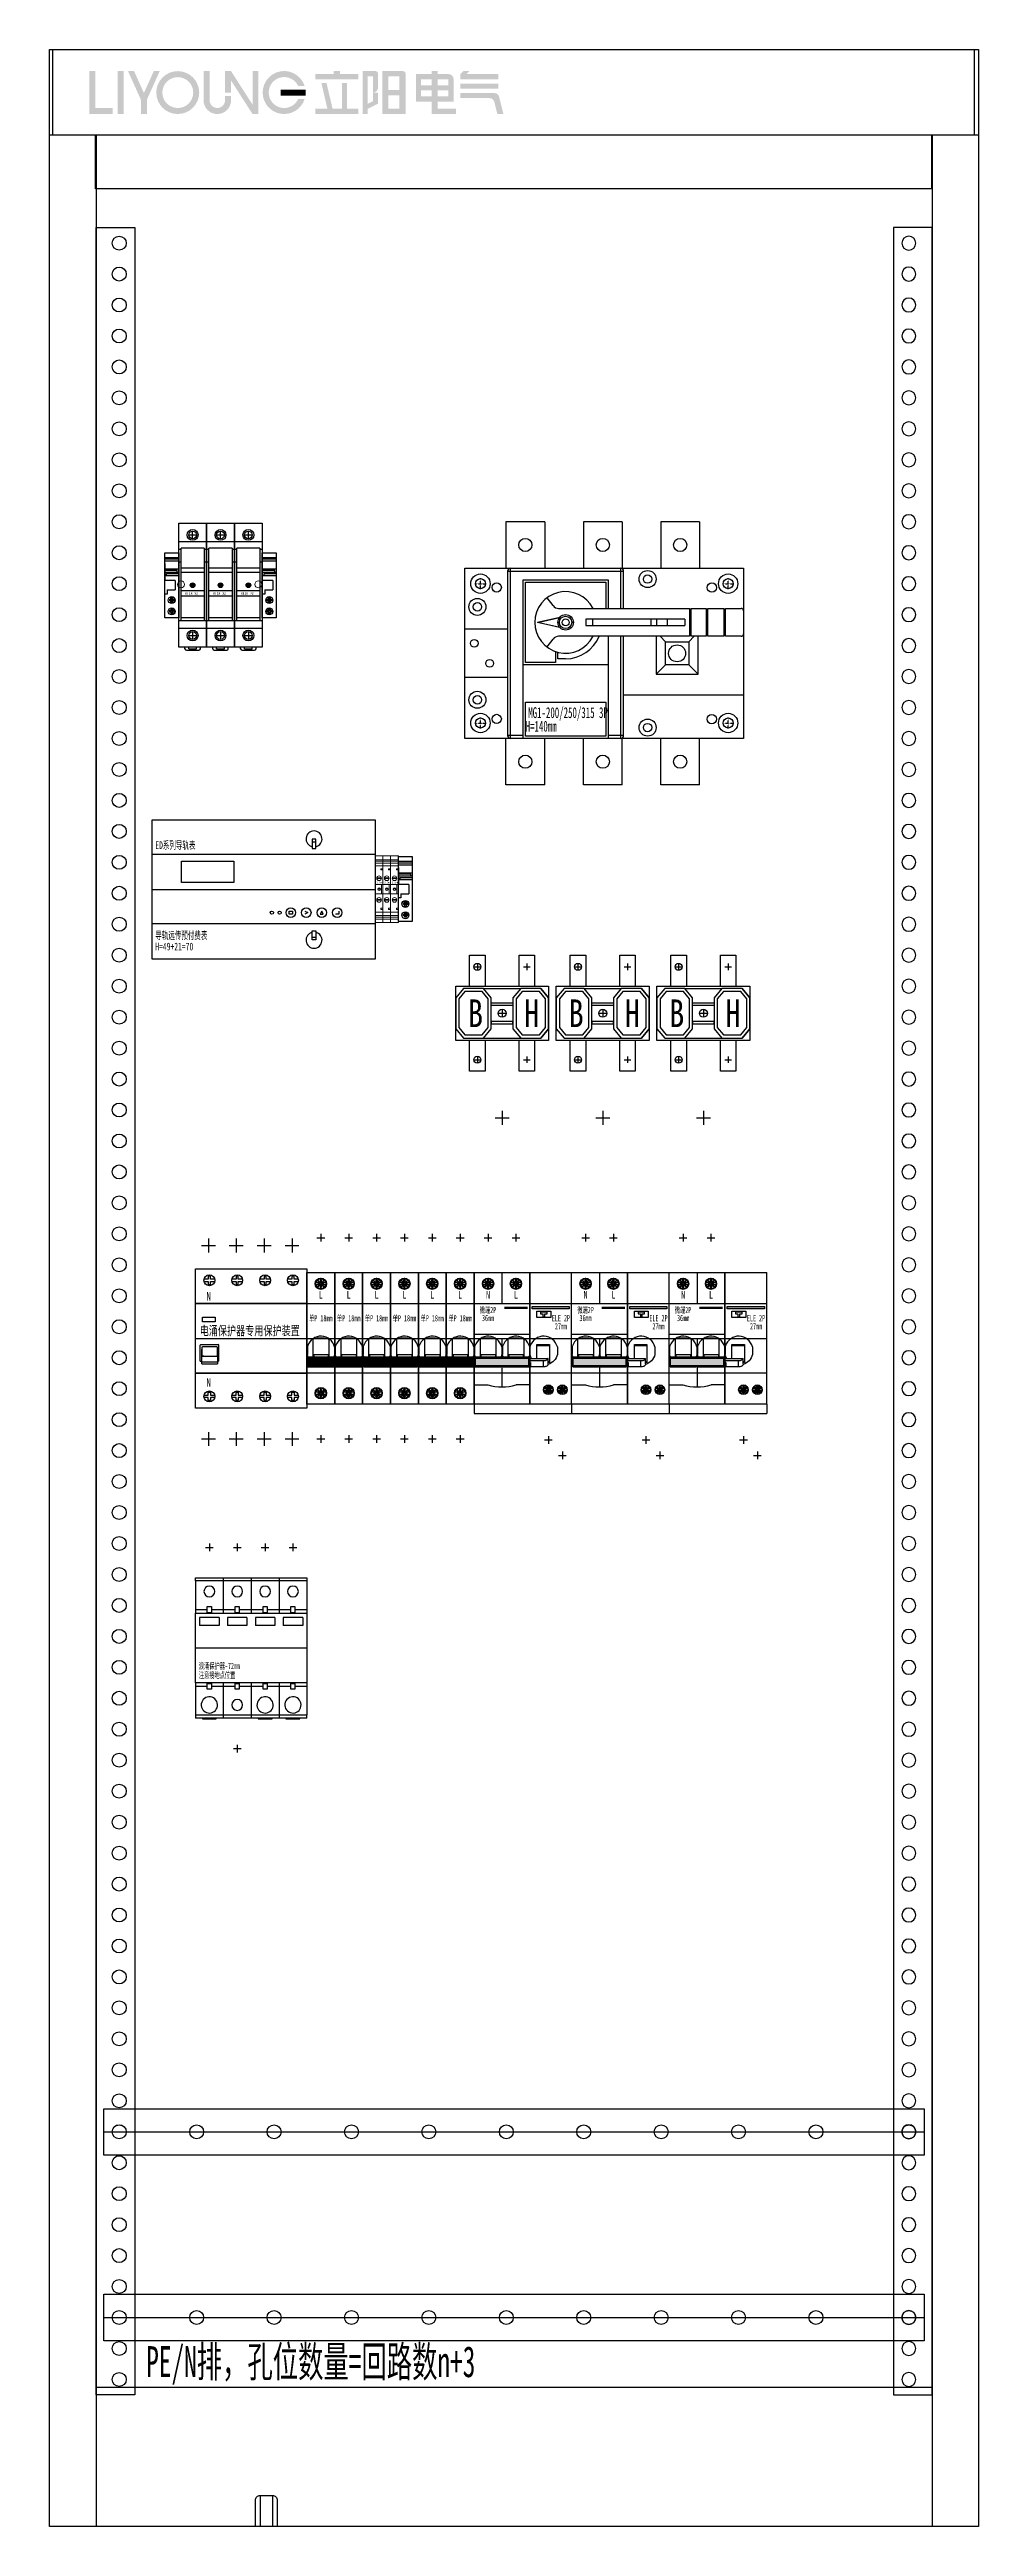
# Model space of a CAD drawing. Extents: x 1408744 to 1409344, y 413648 to 415248.
import ezdxf
from ezdxf.enums import TextEntityAlignment as Align

# ---------------------------------------------------------------- set-up
doc = ezdxf.new("R2010")
doc.units = 0
doc.header["$MEASUREMENT"] = 0
doc.linetypes.add('CENTER', pattern=[2, 1.25, -0.25, 0.25, -0.25])
doc.linetypes.add('LYJS-XX', pattern=[0.35, 0.25, -0.1])
for name, color, linetype in [('dian', 7, 'Continuous'), ('EL-TEXT', 3, 'Continuous'), ('LY-JS-BJ', 7, 'Continuous'), ('LY-JS-YQJ', 7, 'Continuous'), ('布置图', 20, 'Continuous'), ('注释', 1, 'Continuous'), ('照明平面设备层', 1, 'Continuous')]:
    doc.layers.add(name, color=color, linetype=linetype)
doc.layers.add('LY-二次控制图', color=7, linetype='Continuous', lineweight=18)
doc.styles.add('-宋体', font='', dxfattribs={"width": 0.65})
doc.styles.add('LY-SJ-元器件', font='', dxfattribs={"width": 0.6, "height": 4})
doc.styles.add('宋体', font='', dxfattribs={"width": 0.8, "height": 3.5})
doc.styles.get('-宋体').set_extended_font_data('NSimSun')
doc.styles.get('LY-SJ-元器件').set_extended_font_data('SimSun')
doc.styles.get('宋体').set_extended_font_data('SimSun')

# ---------------------------------------------------------------- blocks, each defined once
blk = doc.blocks.new('A$Cf8c1ecd9')
for p, q in [((103.3, 30.8), (105.7, 30.8)), ((98.5, -14), (100.5, -14.9)), ((100.5, -14.9), (98.5, -15.9)), ((109.5, -14), (108.5, -15.9)), ((108.5, -15.9), (110.5, -15.9)), ((110.5, -15.9), (109.5, -14)), ((118.5, -15.9), (118.8, -15.6)), ((118.5, -15.9), (118.8, -16.1)), ((103.3, -30.8), (105.7, -30.8))]:
    blk.add_line(p, q)
at = {"color": 1}
blk.add_line((0, 0), (144, 0), dxfattribs=at)
for points in [[(0, 45), (144, 45), (144, -45), (0, -45)], [(103.3, 26.6), (105.7, 26.6), (105.7, 32.5), (103.3, 32.5)], [(18.8, 18.3), (52.7, 18.3), (52.7, 4.5), (18.8, 4.5)], [(88.5, -14), (90.5, -14), (90.5, -15.9), (88.5, -15.9)], [(103.3, -26.6), (105.7, -26.6), (105.7, -32.5), (103.3, -32.5)]]:
    blk.add_lwpolyline(points, close=True)
at = {"color": 3}
blk.add_lwpolyline([(0, 22.8), (144, 22.8), (144, -22.2), (0, -22.2)], close=True, dxfattribs=at)
blk.add_lwpolyline([(120.5, -14), (120.5, -15.9), (118.5, -15.9)])
for centre, radius in [((77.3, -14.9), 1.06), ((82.3, -14.9), 1.06), ((89.5, -14.9), 3.07), ((99.5, -14.9), 3.07), ((109.5, -14.9), 3.07), ((119.5, -14.9), 3.07)]:
    blk.add_circle(centre, radius)
for centre, start, end in [((104.5, 32.7), 283.6038, 256.3962), ((104.5, -32.7), 103.6038, 76.3962)]:
    blk.add_arc(centre, 5.18, start, end)
at = {"layer": 'LY-二次控制图', "color": 4, "lineweight": -3, "style": '宋体', "width": 0.6}
for s, p in [('ED系列导轨表', (2, 26.2)), ('导轨远传预付费表', (2, -32.1)), ('H=49+21=70', (2, -39.3))]:
    blk.add_text(s, height=5, dxfattribs=at).set_placement(p)
blk = doc.blocks.new('RT18保险 正视图')
at = {"layer": 'LY-JS-YQJ'}
blk.add_hatch(color=1, dxfattribs=at).paths.add_polyline_path([(1.5, -40, 1), (-1.5, -40, 1)])
for p, q in [((-9, -80), (-9, 0)), ((-9, 0), (9, 0)), ((9, 0), (9, -80)), ((9, -12), (-9, -12)), ((7.5, -16), (-7.5, -16)), ((-7.5, -63), (-7.5, -16)), ((-2.5, -7.5), (2.5, -7.5)), ((0, -10), (0, -5)), ((7.5, -16), (7.5, -63)), ((-7.5, -17), (-9, -17)), ((-7.5, -25), (-9, -25)), ((7.5, -29), (-7.5, -29)), ((7.5, -31.8), (-7.5, -31.8)), ((9, -17), (7.5, -17)), ((9, -25), (7.5, -25)), ((-7.5, -43.5), (7.5, -43.5)), ((-7.5, -46.9), (7.5, -46.9)), ((9, -63), (-9, -63)), ((7.5, -61), (-7.5, -61)), ((9, -68), (-9, -68)), ((9, -80), (-9, -80)), ((-5, -81), (-5, -80)), ((-2.5, -72.5), (2.5, -72.5)), ((-2.5, -81), (-2.5, -80)), ((0, -70), (0, -75)), ((2.5, -81), (2.5, -80)), ((5, -81), (5, -80)), ((-4, -82), (4, -82)), ((-2.5, -81), (2.5, -81))]:
    blk.add_line(p, q, dxfattribs=at)
for centre, radius in [((0, -7.5), 3.5), ((0, -7.5), 2.5), ((0, -72.5), 3.5), ((0, -72.5), 2.5)]:
    blk.add_circle(centre, radius, dxfattribs=at)
at = {"layer": 'LY-JS-YQJ', "color": 1}
blk.add_circle((0, -40), 1.5, dxfattribs=at)
at = {"layer": 'LY-JS-YQJ'}
for centre, start, end in [((-4, -81), 180, 270), ((4, -81), 270, 0)]:
    blk.add_arc(centre, 1, start, end, dxfattribs=at)
at = {"layer": 'LY-JS-YQJ', "insert": (-4.8, -44.5), "char_height": 1.5, "width": 12.3, "attachment_point": 1}
blk.add_mtext('RT18-32', dxfattribs=at)
blk = doc.blocks.new('RT18-32X-6A')
at = {"layer": 'LY-JS-YQJ'}
blk.add_blockref('RT18保险 正视图', (9, 80), dxfattribs=at)
blk = doc.blocks.new('端子堵头')
at = {"layer": 'LY-JS-YQJ'}
for p, q in [((0, 39), (9, 39)), ((0, 38), (9, 38)), ((0, 36.7), (9, 36.7)), ((0, 35), (0, 24)), ((9, 35), (9, 24)), ((9, 34.6), (9, 33.5)), ((0, 31.5), (9, 31.5)), ((8, 30.6), (0, 30.6)), ((0, 29.5), (9, 29.5)), ((0, 27.3), (9, 27.3)), ((6.7, 24), (0, 24)), ((1.2, 27.3), (1.2, 28.6)), ((1.2, 28.6), (9, 28.6)), ((1.6, 18), (1.6, 15.3)), ((1.6, 18), (6.7, 18)), ((6.7, 24), (6.7, 18)), ((8, 29.5), (8, 30.6)), ((1.6, 15.3), (0, 15.3))]:
    blk.add_line(p, q, dxfattribs=at)
for points in [[(0, 42), (9, 42), (9, 0), (0, 0)], [(3.2, 12.1), (6, 12.1), (6, 11), (3.2, 11)], [(3.2, 4.8), (6, 4.8), (6, 3.7), (3.2, 3.7)], [(5.1, 12.8), (5.1, 10), (4, 10), (4, 12.8)], [(5.1, 5.6), (5.1, 2.8), (4.1, 2.8), (4.1, 5.6)]]:
    blk.add_lwpolyline(points, close=True, dxfattribs=at)
for centre in [(4.5, 11.4), (4.5, 4.1)]:
    blk.add_circle(centre, 2.23, dxfattribs=at)
blk = doc.blocks.new('A$C90d01b57')
at = {"layer": 'LY-二次控制图', "lineweight": -3}
for name, p in [('RT18-32X-6A', (-54, -80)), ('RT18-32X-6A', (-36, -80)), ('RT18-32X-6A', (-18, -80)), ('端子堵头', (-63, -61)), ('端子堵头', (0, -61))]:
    blk.add_blockref(name, p, dxfattribs=at)
blk = doc.blocks.new('A$C2BB77F8B')
at = {"color": 6}
for centre in [(10.5, 0.5), (60.5, 0.5)]:
    blk.add_circle(centre, 2.25, dxfattribs=at)
at = {"color": 0}
blk.add_blockref('A$C90d01b57', (63, 40), dxfattribs=at)
blk = doc.blocks.new('A$C03D07FCC')
for p, q in [((0, 19), (5, 19)), ((0, 18), (5, 18)), ((0, 16.7), (5, 16.7)), ((5, 19), (10, 19)), ((5, 18), (10, 18)), ((5, 16.7), (10, 16.7)), ((0, 3), (5, 3)), ((5, 13.2), (3.7, 13.2)), ((3.7, 13.2), (3.7, 12.4)), ((3.7, 12.4), (5, 12.4)), ((4.1, 3), (4.1, -3)), ((5, 12.4), (5, 11.3)), ((5, 3), (10, 3)), ((10, 13.2), (8.7, 13.2)), ((8.7, 13.2), (8.7, 12.4)), ((8.7, 12.4), (10, 12.4)), ((9.1, 3), (9.1, -3)), ((0, -3), (5, -3)), ((5, -12.3), (3.7, -12.3)), ((3.7, -12.3), (3.7, -13.1)), ((3.7, -13.1), (5, -13.1)), ((5, -3), (10, -3)), ((10, -12.3), (8.7, -12.3)), ((8.7, -12.3), (8.7, -13.1)), ((8.7, -13.1), (10, -13.1)), ((0, -17.1), (5, -17.1)), ((0, -18.2), (5, -18.2)), ((0, -19.4), (5, -19.4)), ((5, -17.1), (10, -17.1)), ((5, -18.2), (10, -18.2)), ((5, -19.4), (10, -19.4))]:
    blk.add_line(p, q)
at = {"color": 2}
for p, q in [((10, 19), (15, 19)), ((10, 18), (15, 18)), ((10, 16.7), (15, 16.7)), ((10, 12.4), (10, 11.3)), ((10, 3), (15, 3)), ((15, 13.2), (13.7, 13.2)), ((13.7, 13.2), (13.7, 12.4)), ((13.7, 12.4), (15, 12.4)), ((14.1, 3), (14.1, -3)), ((15, 12.4), (15, 11.3)), ((10, -3), (15, -3)), ((15, -12.3), (13.7, -12.3)), ((13.7, -12.3), (13.7, -13.1)), ((13.7, -13.1), (15, -13.1)), ((10, -17.1), (15, -17.1)), ((10, -18.2), (15, -18.2)), ((10, -19.4), (15, -19.4))]:
    blk.add_line(p, q, dxfattribs=at)
for points in [[(0, 21.5), (5, 21.5), (5, -21.5), (0, -21.5)], [(5, 21.5), (10, 21.5), (10, -21.5), (5, -21.5)], [(0, 15), (5, 15), (5, -15), (0, -15)], [(1.5, 7.3), (3.5, 7.3), (3.5, 6.8), (1.5, 6.8)], [(5, 15), (10, 15), (10, -15), (5, -15)], [(6.5, 7.3), (8.5, 7.3), (8.5, 6.8), (6.5, 6.8)], [(1.5, -6.7), (3.5, -6.7), (3.5, -7.2), (1.5, -7.2)], [(6.5, -6.7), (8.5, -6.7), (8.5, -7.2), (6.5, -7.2)]]:
    blk.add_lwpolyline(points, close=True)
for points in [[(10, 21.5), (15, 21.5), (15, -21.5), (10, -21.5)], [(10, 15), (15, 15), (15, -15), (10, -15)], [(11.5, 7.3), (13.5, 7.3), (13.5, 6.8), (11.5, 6.8)], [(11.5, -6.7), (13.5, -6.7), (13.5, -7.2), (11.5, -7.2)]]:
    blk.add_lwpolyline(points, close=True, dxfattribs=at)
for centre, radius in [((2.5, 7), 1.5), ((2.5, -0.1), 0.879), ((2.5, -0.1), 0.879), ((2.5, -0.1), 0.59), ((7.5, 7), 1.5), ((7.5, -0.1), 0.879), ((7.5, -0.1), 0.879), ((7.5, -0.1), 0.59), ((2.5, -7), 1.5), ((7.5, -7), 1.5)]:
    blk.add_circle(centre, radius)
for centre, radius in [((12.5, 7), 1.5), ((12.5, -0.1), 0.879), ((12.5, -0.1), 0.879), ((12.5, -0.1), 0.59), ((12.5, -7), 1.5)]:
    blk.add_circle(centre, radius, dxfattribs=at)
at = {"layer": 'LY-二次控制图', "lineweight": -3}
blk.add_blockref('端子堵头', (15, -21), dxfattribs=at)
at = {"char_height": 1, "width": 2.569, "attachment_point": 1}
for insert in [(0.9, 4.8), (5.9, 4.8)]:
    blk.add_mtext('2.5mm', dxfattribs=dict(at, insert=insert))
at = {"color": 2, "insert": (10.9, 4.8), "char_height": 1, "width": 2.569, "attachment_point": 1}
blk.add_mtext('2.5mm', dxfattribs=at)
blk = doc.blocks.new('浪涌保护器 72mm-2022.1')
at = {"color": 1, "linetype": 'ByBlock'}
for p, q in [((6.5, 65), (11.5, 65)), ((9, 67.5), (9, 62.5)), ((24.5, 65), (29.5, 65)), ((27, 67.5), (27, 62.5)), ((42.5, 65), (47.5, 65)), ((45, 67.5), (45, 62.5)), ((60.5, 65), (65.5, 65)), ((63, 67.5), (63, 62.5)), ((0, 0), (72, 0)), ((27, -62.5), (27, -67.5)), ((24.5, -65), (29.5, -65))]:
    blk.add_line(p, q, dxfattribs=at)
at = {"color": 0, "linetype": 'Continuous', "lineweight": 25}
for p, q in [((0, 43.3), (0, 45.3)), ((0, 45.3), (18, 45.3)), ((0, 43.3), (0, 22.5)), ((18, 43.3), (0, 43.3)), ((18, 45.3), (18, 22.5)), ((18, 45.3), (36, 45.3)), ((36, 43.3), (18, 43.3)), ((36, 45.3), (54, 45.3)), ((36, 45.3), (36, 22.5)), ((54, 43.3), (36, 43.3)), ((54, 45.3), (72, 45.3)), ((54, 45.3), (54, 22.5)), ((72, 43.3), (54, 43.3)), ((72, 45.3), (72, 43.3)), ((72, 43.3), (72, 22.5)), ((7.6, 24.7), (0, 24.7)), ((15.3, 19.7), (2.7, 19.7)), ((2.7, 19.7), (2.7, 14.6)), ((7.6, 23), (7.6, 26.7)), ((7.6, 26.7), (10.3, 26.7)), ((10.3, 26.7), (10.3, 23)), ((18, 24.7), (10.3, 24.7)), ((15.3, 19.7), (15.3, 14.6)), ((25.6, 24.7), (18, 24.7)), ((33.3, 19.7), (20.7, 19.7)), ((20.7, 19.7), (20.7, 14.6)), ((25.6, 26.7), (28.3, 26.7)), ((25.6, 23), (25.6, 26.7)), ((28.3, 26.7), (28.3, 23)), ((36, 24.7), (28.3, 24.7)), ((33.3, 19.7), (33.3, 14.6)), ((43.7, 24.7), (36, 24.7)), ((51.3, 19.7), (38.7, 19.7)), ((38.7, 19.7), (38.7, 14.6)), ((43.7, 23), (43.7, 26.7)), ((43.7, 26.7), (46.4, 26.7)), ((46.4, 26.7), (46.4, 23)), ((54, 24.7), (46.4, 24.7)), ((51.3, 19.7), (51.3, 14.6)), ((61.6, 24.7), (54, 24.7)), ((69.3, 19.7), (56.7, 19.7)), ((56.7, 19.7), (56.7, 14.6)), ((61.6, 23), (61.6, 26.7)), ((61.6, 26.7), (64.3, 26.7)), ((64.3, 26.7), (64.3, 23)), ((72, 24.7), (64.3, 24.7)), ((69.3, 19.7), (69.3, 14.6)), ((15.3, 14.6), (2.7, 14.6)), ((33.3, 14.6), (20.7, 14.6)), ((51.3, 14.6), (38.7, 14.6)), ((69.3, 14.6), (56.7, 14.6)), ((0, -22.5), (0, -43.3)), ((0, -24.7), (7.6, -24.7)), ((7.6, -26.6), (7.6, -23)), ((10.3, -26.6), (7.6, -26.6)), ((10.3, -23), (10.3, -26.6)), ((10.3, -24.7), (18, -24.7)), ((18, -22.5), (18, -45.3)), ((18, -24.7), (25.6, -24.7)), ((25.6, -26.6), (25.6, -23)), ((28.3, -26.6), (25.6, -26.6)), ((28.3, -23), (28.3, -26.6)), ((28.3, -24.7), (36, -24.7)), ((36, -22.5), (36, -45.3)), ((36, -24.7), (43.7, -24.7)), ((43.7, -26.6), (43.7, -23)), ((46.4, -26.6), (43.7, -26.6)), ((46.4, -23), (46.4, -26.6)), ((46.4, -24.7), (54, -24.7)), ((54, -22.5), (54, -45.3)), ((54, -24.7), (61.6, -24.7)), ((61.6, -26.6), (61.6, -23)), ((64.3, -26.6), (61.6, -26.6)), ((64.3, -23), (64.3, -26.6)), ((64.3, -24.7), (72, -24.7)), ((72, -22.5), (72, -43.3)), ((0, -43.3), (0, -45.3)), ((18, -43.3), (0, -43.3)), ((18, -45.3), (0, -45.3)), ((4.5, -45.3), (4.5, -45.8)), ((4.5, -45.8), (13.5, -45.8)), ((13.5, -45.8), (13.5, -45.3)), ((36, -43.3), (18, -43.3)), ((36, -45.3), (18, -45.3)), ((54, -43.3), (36, -43.3)), ((54, -45.3), (36, -45.3)), ((40.5, -45.3), (40.5, -45.8)), ((40.5, -45.8), (49.5, -45.8)), ((49.5, -45.8), (49.5, -45.3)), ((72, -43.3), (54, -43.3)), ((72, -45.3), (54, -45.3)), ((58.5, -45.3), (58.5, -45.8)), ((58.5, -45.8), (67.5, -45.8)), ((67.5, -45.8), (67.5, -45.3)), ((72, -45.3), (72, -43.3))]:
    blk.add_line(p, q, dxfattribs=at)
at = {"color": 0}
for p, q in [((7.6, 23), (10.3, 23)), ((25.6, 23), (28.3, 23)), ((43.7, 23), (46.4, 23)), ((61.6, 23), (64.3, 23)), ((7.6, -23), (10.3, -23)), ((25.6, -23), (28.3, -23)), ((43.7, -23), (46.4, -23)), ((61.6, -23), (64.3, -23))]:
    blk.add_line(p, q, dxfattribs=at)
at = {"color": 0, "linetype": 'ByBlock'}
blk.add_lwpolyline([(0, 22.5), (72, 22.5), (72, -22.5), (0, -22.5)], close=True, dxfattribs=at)
at = {"color": 0, "linetype": 'Continuous', "lineweight": 25}
for centre, radius, start, end in [((9, 36.5), 3.5, 0, 180), ((9, 36.5), 3.5, 180, 0), ((27, 36.5), 3.5, 0, 180), ((27, 36.5), 3.5, 180, 0), ((45, 36.5), 3.5, 0, 180), ((45, 36.5), 3.5, 180, 0), ((63, 36.5), 3.5, 0, 180), ((63, 36.5), 3.5, 180, 0), ((9, -36.8), 5.25, 93.0713, 273.0713), ((9, -36.8), 5.25, 273.0713, 93.0713), ((45, -36.8), 5.25, 93.0713, 273.0713), ((45, -36.8), 5.25, 273.0713, 93.0713), ((63, -36.8), 5.25, 93.0713, 273.0713), ((63, -36.8), 5.25, 273.0713, 93.0713), ((27, -36.8), 3.5, 0, 180), ((27, -36.8), 3.5, 180, 0)]:
    blk.add_arc(centre, radius, start, end, dxfattribs=at)
at = {"color": 4, "linetype": 'ByBlock', "style": 'LY-SJ-元器件', "width": 0.6}
for s, p in [('浪涌保护器-72mm', (2.2, -13.6)), ('注意接地点位置', (2.2, -19.5))]:
    blk.add_text(s, height=4, dxfattribs=at).set_placement(p)
blk = doc.blocks.new('隔离MG1-200-250-315-3P-2022.3')
at = {"color": 0}
for p, q in [((26.5, 85), (26.5, 55)), ((51.5, 85), (26.5, 85)), ((51.5, 85), (51.5, 55)), ((76.5, 85), (76.5, 55)), ((101.5, 85), (76.5, 85)), ((101.5, 85), (101.5, 55)), ((126.5, 85), (126.5, 55)), ((151.5, 85), (126.5, 85)), ((151.5, 85), (151.5, 55)), ((26.5, -85), (26.5, -55)), ((51.5, -85), (51.5, -55)), ((76.5, -85), (76.5, -55)), ((101.5, -85), (101.5, -55)), ((126.5, -85), (126.5, -55)), ((151.5, -85), (151.5, -55)), ((51.5, -85), (26.5, -85)), ((101.5, -85), (76.5, -85)), ((151.5, -85), (126.5, -85))]:
    blk.add_line(p, q, dxfattribs=at)
at = {"color": 1, "linetype": 'CENTER', "ltscale": 0.13}
for p, q in [((10, 41.4), (10, 48.5)), ((170, 41.4), (170, 48.6)), ((6.4, 45), (13.6, 45)), ((166.4, 45), (173.6, 45)), ((6.4, -45), (13.6, -45)), ((10, -48.6), (10, -41.4)), ((166.4, -45), (173.6, -45)), ((170, -48.6), (170, -41.4))]:
    blk.add_line(p, q, dxfattribs=at)
at = {"color": 0, "linetype": 'Continuous', "lineweight": 25}
for p, q in [((27.5, 53), (102.5, 53)), ((27.5, 53), (27.5, -53)), ((29.5, -55), (29.5, 55)), ((100.5, 55), (100.5, 29)), ((102.5, 29), (102.5, 53)), ((37.5, 47.5), (92.5, 47.5)), ((37.5, -55), (37.5, 47.5)), ((39, 46), (91, 46)), ((39, -6), (39, 46)), ((56.9, 30.8), (53.1, 35.9)), ((91, 46), (91, 29)), ((92.5, 47.5), (92.5, 29)), ((46.9, 20.1), (61.2, 23.3)), ((61.2, 16.7), (46.9, 19.9)), ((61, 23), (48, 20)), ((48, 20), (61, 17)), ((60, 20), (61, 20)), ((60.5, 29), (145, 29)), ((70, 20), (69, 20)), ((78, 22), (78, 18)), ((142, 22), (78, 22)), ((78, 18), (142, 18)), ((82.5, 18), (82.5, 22)), ((120, 22), (120, 18)), ((124, 18), (124, 22)), ((130.6, 22), (130.6, 18)), ((130.9, 18), (130.9, 22)), ((142, 22), (142, 18)), ((145, 29), (145, 11)), ((145, 28), (146, 28)), ((146, 11), (146, 29)), ((146, 29), (155.8, 29)), ((155.8, 29), (155.8, 11)), ((155.8, 28), (156.8, 28)), ((156.8, 11), (156.8, 29)), ((156.8, 29), (167.2, 29)), ((167.2, 29), (167.2, 11)), ((167.2, 28), (168.3, 28)), ((168.3, 11), (168.3, 29)), ((168.3, 29), (178.5, 29)), ((0, 15.8), (27.5, 15.8)), ((53.1, 4.1), (56.9, 9.2)), ((58.5, 1.2), (58.5, -6)), ((60, -3.5), (60, 0.8)), ((145, 11), (60.5, 11)), ((92.5, 11), (92.5, -55)), ((100.5, 11), (100.5, -55)), ((102.5, -53), (102.5, 11)), ((123.6, 11), (123.6, -13.5)), ((129.6, 7.5), (126.1, 11)), ((129.6, 7.5), (144.6, 7.5)), ((129.6, -7.5), (129.6, 7.5)), ((144.6, 7.5), (148.1, 11)), ((144.6, 7.5), (144.6, -7.5)), ((145, 12), (146, 12)), ((155.8, 11), (146, 11)), ((150.6, -13.5), (150.6, 11)), ((156.8, 12), (155.8, 12)), ((167.2, 11), (156.8, 11)), ((168.3, 12), (167.2, 12)), ((178.5, 11), (168.3, 11)), ((27.5, -15.7), (0, -15.7)), ((92.5, -7.5), (37.5, -7.5)), ((58.5, -6), (39, -6)), ((65, -3.5), (60, -3.5)), ((123.6, -13.5), (129.6, -7.5)), ((123.6, -13.5), (150.6, -13.5)), ((144.6, -7.5), (129.6, -7.5)), ((150.6, -13.5), (144.6, -7.5)), ((39, -31.5), (91, -31.5)), ((39, -53.5), (39, -31.5)), ((91, -31.5), (91, -53.5)), ((180, -27), (102.5, -27)), ((37.5, -53), (27.5, -53)), ((91, -53.5), (39, -53.5)), ((102.5, -53), (92.5, -53))]:
    blk.add_line(p, q, dxfattribs=at)
at = {"color": 0}
blk.add_lwpolyline([(0, 55), (180, 55), (180, -55), (0, -55)], close=True, dxfattribs=at)
for centre, radius in [((39, 70), 4.25), ((89, 70), 4.25), ((139, 70), 4.25), ((137, 0), 5.48), ((39, -70), 4.25), ((89, -70), 4.25), ((139, -70), 4.25)]:
    blk.add_circle(centre, radius, dxfattribs=at)
at = {"color": 0, "linetype": 'Continuous', "lineweight": 25}
for centre, radius in [((10, 45), 6.25), ((10, 45), 3.25), ((118, 48), 5.5), ((118, 48), 2.75), ((170, 45), 6.25), ((170, 45), 3.25), ((8, 30), 5.5), ((8, 30), 2.75), ((20.5, 42.6), 3), ((159.5, 42.5), 3), ((65, 20), 5), ((65, 20), 4), ((65, 20), 2.25), ((6, 6.5), 2.5), ((16, -6.5), 2.5), ((8, -30), 5.5), ((8, -30), 2.75), ((8, -30), 2.75), ((10, -45), 6.25), ((10, -45), 3.25), ((10, -45), 3.25), ((20.5, -42.4), 3), ((118, -48), 5.5), ((118, -48), 2.75), ((159.4, -42.5), 3), ((170, -45), 6.25), ((170, -45), 3.25)]:
    blk.add_circle(centre, radius, dxfattribs=at)
for centre, radius, start, end in [((29.5, 53), 2, 90, 180), ((100.5, 53), 2, 0, 90), ((65, 20), 19.9, 26.9078, 333.0922), ((46.9, 20), 0.1, 102.5, 257.5), ((60.5, 33.5), 4.5, 216.9098, 270), ((178.5, 27.5), 1.5, 0, 90), ((60.5, 6.5), 4.5, 90, 143.0902), ((65, 20), 23.5, 270, 337.4817), ((178.5, 12.5), 1.5, 270, 0), ((29.5, -53), 2, 180, 270), ((100.5, -53), 2, 270, 0)]:
    blk.add_arc(centre, radius, start, end, dxfattribs=at)
at = {"color": 4, "linetype": 'ByBlock', "style": '宋体', "width": 0.6}
for s, p in [('H=140mm', (59.2, -47.1)), ('MG1-200/250/315 3P', (92.3, -38.3))]:
    blk.add_text(s, height=7, dxfattribs=at).set_placement(p, align=Align.MIDDLE_RIGHT)
blk = doc.blocks.new('微端2P+ELE-63mm-2022.1')
h = blk.add_hatch(color=3)
h.dxf.hatch_style = 1
h.paths.add_polyline_path([(34.5, 19), (34.5, 20.5), (19.5, 20.5), (19.5, 19)])
h = blk.add_hatch(color=3)
h.dxf.hatch_style = 1
h.paths.add_polyline_path([(61.5, 19), (61.5, 20.5), (37.5, 20.5), (37.5, 19)])
h = blk.add_hatch(color=0)
h.dxf.hatch_style = 1
h.paths.add_polyline_path([(0.7, -13), (0.7, -17.5), (35.3, -17.5), (35.3, -13)])
at = {"color": 1}
for p, q in [((6.5, 65), (11.5, 65)), ((9, 67.5), (9, 62.5)), ((24.5, 65), (29.5, 65)), ((27, 67.5), (27, 62.5)), ((0, 0), (63, 0))]:
    blk.add_line(p, q, dxfattribs=at)
at = {"color": 0}
for p, q in [((0, 42.5), (36, 42.5)), ((0, -42.5), (0, 42.5)), ((18, 42.5), (18, 22.5)), ((36, 42.5), (36, -42.5)), ((63, -42.5), (63, 42.5)), ((0, 22.5), (36, 22.5)), ((36, 2.5), (0, 2.5)), ((18, 0), (18, -12.2)), ((48.6, -15.6), (47.8, -15.6)), ((36, -22.5), (0, -22.5)), ((18, -17.5), (18, -31.5)), ((0, -42.5), (0, -48.5)), ((36, -42.5), (0, -42.5)), ((63, -42.5), (63, -48.5)), ((0, -48.5), (63, -48.5))]:
    blk.add_line(p, q, dxfattribs=at)
at = {"color": 0, "linetype": 'Continuous', "lineweight": 25}
for p, q in [((7.9, 35.9), (5.6, 35.9)), ((5.6, 34.7), (7.9, 34.7)), ((6.7, 37.8), (6.5, 37.6)), ((6.5, 37.6), (6.6, 37.5)), ((6.6, 33.1), (6.5, 33)), ((6.5, 33), (6.7, 32.8)), ((6.6, 37.5), (8.1, 35.9)), ((8.1, 34.7), (6.6, 33.1)), ((6.8, 37.7), (6.7, 37.8)), ((6.7, 32.8), (6.8, 32.9)), ((8.4, 36.1), (6.8, 37.7)), ((6.8, 32.9), (8.4, 34.5)), ((7.3, 35.9), (8, 35.5)), ((7.3, 35.9), (7.3, 34.7)), ((7.3, 34.7), (8, 35.2)), ((8, 35.5), (8, 35.2)), ((8.2, 35.5), (8, 35.5)), ((8, 35.2), (8.2, 35.2)), ((9.5, 37.7), (8.5, 37.7)), ((8.5, 37.7), (8.5, 36.5)), ((8.5, 37.7), (8.9, 36.3)), ((8.5, 36.5), (8.9, 36)), ((8.5, 34.2), (8.9, 34.7)), ((8.5, 33), (8.9, 34.3)), ((8.5, 34.2), (8.5, 33)), ((8.5, 33), (9.5, 33)), ((9.1, 36.3), (8.9, 36.3)), ((8.9, 36.3), (8.9, 36)), ((8.9, 34.7), (8.9, 34.3)), ((8.9, 34.3), (9.1, 34.3)), ((9, 31.8), (9, 32.1)), ((9.5, 37.7), (9.1, 36.3)), ((9.5, 36.5), (9.1, 36)), ((9.1, 36), (9.1, 36.3)), ((9.1, 34.3), (9.1, 34.7)), ((9.5, 34.2), (9.1, 34.7)), ((9.1, 34.3), (9.5, 33)), ((9.5, 36.5), (9.5, 37.7)), ((9.5, 33), (9.5, 34.2)), ((11.2, 37.7), (9.6, 36.1)), ((9.6, 34.5), (11.2, 32.9)), ((10, 35.5), (9.7, 35.5)), ((9.7, 35.2), (10, 35.2)), ((9.9, 35.9), (11.4, 37.5)), ((11.4, 33.1), (9.9, 34.7)), ((10.7, 35.9), (10, 35.5)), ((10, 35.2), (10, 35.5)), ((10.7, 34.7), (10, 35.2)), ((12.4, 35.9), (10.1, 35.9)), ((10.1, 34.7), (12.4, 34.7)), ((10.7, 34.7), (10.7, 35.9)), ((11.3, 37.8), (11.2, 37.7)), ((11.2, 32.9), (11.3, 32.8)), ((11.5, 37.6), (11.3, 37.8)), ((11.3, 32.8), (11.5, 33)), ((11.4, 37.5), (11.5, 37.6)), ((11.5, 33), (11.4, 33.1)), ((25.9, 35.9), (23.6, 35.9)), ((23.6, 34.7), (25.9, 34.7)), ((24.7, 37.8), (24.5, 37.6)), ((24.5, 37.6), (24.6, 37.5)), ((24.6, 33.1), (24.5, 33)), ((24.5, 33), (24.7, 32.8)), ((24.6, 37.5), (26.1, 35.9)), ((26.1, 34.7), (24.6, 33.1)), ((24.8, 37.7), (24.7, 37.8)), ((24.7, 32.8), (24.8, 32.9)), ((26.4, 36.1), (24.8, 37.7)), ((24.8, 32.9), (26.4, 34.5)), ((25.3, 35.9), (25.3, 34.7)), ((25.3, 35.9), (26, 35.5)), ((25.3, 34.7), (26, 35.2)), ((26.2, 35.5), (26, 35.5)), ((26, 35.5), (26, 35.2)), ((26, 35.2), (26.2, 35.2)), ((26.5, 37.7), (26.5, 36.5)), ((26.5, 37.7), (26.9, 36.3)), ((27.5, 37.7), (26.5, 37.7)), ((26.5, 36.5), (26.9, 36)), ((26.5, 34.2), (26.9, 34.7)), ((26.5, 33), (26.9, 34.3)), ((26.5, 34.2), (26.5, 33)), ((26.5, 33), (27.5, 33)), ((26.9, 36.3), (26.9, 36)), ((27.1, 36.3), (26.9, 36.3)), ((26.9, 34.7), (26.9, 34.3)), ((26.9, 34.3), (27.1, 34.3)), ((27, 31.8), (27, 32.1)), ((27.5, 37.7), (27.1, 36.3)), ((27.5, 36.5), (27.1, 36)), ((27.1, 36), (27.1, 36.3)), ((27.5, 34.2), (27.1, 34.7)), ((27.1, 34.3), (27.1, 34.7)), ((27.1, 34.3), (27.5, 33)), ((27.5, 36.5), (27.5, 37.7)), ((27.5, 33), (27.5, 34.2)), ((29.2, 37.7), (27.6, 36.1)), ((27.6, 34.5), (29.2, 32.9)), ((28, 35.5), (27.7, 35.5)), ((27.7, 35.2), (28, 35.2)), ((27.9, 35.9), (29.4, 37.5)), ((29.4, 33.1), (27.9, 34.7)), ((28.7, 35.9), (28, 35.5)), ((28, 35.2), (28, 35.5)), ((28.7, 34.7), (28, 35.2)), ((30.4, 35.9), (28.1, 35.9)), ((28.1, 34.7), (30.4, 34.7)), ((28.7, 34.7), (28.7, 35.9)), ((29.3, 37.8), (29.2, 37.7)), ((29.2, 32.9), (29.3, 32.8)), ((29.5, 37.6), (29.3, 37.8)), ((29.3, 32.8), (29.5, 33)), ((29.4, 37.5), (29.5, 37.6)), ((29.5, 33), (29.4, 33.1)), ((0.3, -5.5), (0.3, -10.5)), ((0.7, -12.2), (0.7, -12.4)), ((35.3, -12.2), (0.7, -12.2)), ((35.3, -12.4), (0.7, -12.4)), ((0.7, -18.4), (0.7, -12.4)), ((35.3, -13), (0.7, -13)), ((0.7, -13), (0.7, -17.5)), ((4.1, -12.2), (4.1, -0.4)), ((4.4, -10.4), (13.8, -10.4)), ((4.4, -10.4), (4.4, -12.2)), ((13.8, -10.4), (13.8, -12.2)), ((14.1, -0.4), (14.1, -12.2)), ((17.9, -5.5), (17.9, -10.5)), ((18.3, -5.5), (18.3, -10.5)), ((22.1, -12.2), (22.1, -0.4)), ((22.4, -10.4), (31.8, -10.4)), ((22.4, -10.4), (22.4, -12.2)), ((31.8, -10.4), (31.8, -12.2)), ((32.1, -0.4), (32.1, -12.2)), ((35.3, -12.4), (35.3, -12.2)), ((35.3, -18.4), (35.3, -12.4)), ((35.3, -17.5), (35.3, -13)), ((35.9, -5.5), (35.9, -10.5)), ((36, -13.1), (47.7, -13.1)), ((36, -14.4), (44.8, -14.4)), ((36, -15.5), (36.5, -15.5)), ((36.5, -15.6), (36, -15.6)), ((36.1, -5.5), (36.1, -10.5)), ((36.5, -15.5), (36.5, -18.4)), ((40.5, -13.1), (40.5, -3.9)), ((40.5, -3.9), (48.6, -3.9)), ((40.5, -4.7), (48.6, -4.7)), ((40.5, -13.1), (47.8, -13.1)), ((44.8, -18.4), (44.8, -14.4)), ((47.8, -16.5), (47.8, -13.1)), ((47.8, -15), (48.6, -15)), ((48.6, -3.9), (48.6, -15.6)), ((53.8, -5.5), (53.8, -10.5)), ((0.7, -17.5), (35.3, -17.5)), ((0.7, -18.1), (35.3, -18.1)), ((0.7, -18.4), (17.3, -18.4)), ((18.7, -18.4), (35.3, -18.4)), ((44.8, -18.4), (36.5, -18.4)), ((46, -31), (45.8, -31.2)), ((45.8, -31.2), (45.9, -31.3)), ((45.9, -31.3), (47.2, -32.6)), ((46.1, -31.1), (46, -31)), ((47.4, -32.5), (46.1, -31.1)), ((47.5, -31.1), (47.8, -32.3)), ((47.5, -31.1), (47.5, -32.2)), ((48.4, -31.1), (47.5, -31.1)), ((48.4, -31.1), (48.1, -32.3)), ((48.4, -32.2), (48.4, -31.1)), ((49.8, -31.1), (48.5, -32.5)), ((48.7, -32.6), (50, -31.3)), ((49.9, -31), (49.8, -31.1)), ((50.1, -31.2), (49.9, -31)), ((50, -31.3), (50.1, -31.2)), ((55, -31), (54.8, -31.2)), ((54.8, -31.2), (54.9, -31.3)), ((54.9, -31.3), (56.2, -32.6)), ((55.1, -31.1), (55, -31)), ((56.4, -32.5), (55.1, -31.1)), ((56.5, -31.1), (56.8, -32.3)), ((56.5, -31.1), (56.5, -32.2)), ((57.4, -31.1), (56.5, -31.1)), ((57.4, -31.1), (57.1, -32.3)), ((57.4, -32.2), (57.4, -31.1)), ((58.8, -31.1), (57.5, -32.5)), ((57.7, -32.6), (59, -31.3)), ((58.9, -31), (58.8, -31.1)), ((59.1, -31.2), (58.9, -31)), ((59, -31.3), (59.1, -31.2)), ((47.1, -32.7), (45, -32.7)), ((45, -33.7), (47.1, -33.7)), ((45.9, -35), (45.8, -35.1)), ((45.8, -35.1), (46, -35.3)), ((47.2, -33.7), (45.9, -35)), ((46, -35.3), (46.1, -35.2)), ((46.1, -35.2), (47.4, -33.9)), ((46.5, -32.7), (46.5, -33.7)), ((46.5, -32.7), (47.1, -33)), ((46.5, -33.7), (47.1, -33.3)), ((47.1, -33), (47.1, -33.3)), ((47.3, -33), (47.1, -33)), ((47.1, -33.3), (47.3, -33.3)), ((47.5, -32.2), (47.8, -32.6)), ((47.5, -34.2), (47.8, -33.7)), ((47.5, -35.2), (47.8, -34)), ((47.5, -34.2), (47.5, -35.2)), ((47.5, -35.2), (48.4, -35.2)), ((48.1, -32.3), (47.8, -32.3)), ((47.8, -32.3), (47.8, -32.6)), ((47.8, -33.7), (47.8, -34)), ((47.8, -34), (48.1, -34)), ((48, -36.2), (48, -36)), ((48.4, -32.2), (48.1, -32.6)), ((48.1, -32.6), (48.1, -32.3)), ((48.1, -34), (48.1, -33.7)), ((48.4, -34.2), (48.1, -33.7)), ((48.1, -34), (48.4, -35.2)), ((48.4, -35.2), (48.4, -34.2)), ((48.5, -33.9), (49.8, -35.2)), ((48.8, -33), (48.6, -33)), ((48.6, -33.3), (48.8, -33.3)), ((50, -35), (48.7, -33.7)), ((49.5, -32.7), (48.8, -33)), ((48.8, -33.3), (48.8, -33)), ((49.5, -33.7), (48.8, -33.3)), ((50.9, -32.7), (48.9, -32.7)), ((48.9, -33.7), (50.9, -33.7)), ((49.5, -33.7), (49.5, -32.7)), ((49.8, -35.2), (49.9, -35.3)), ((49.9, -35.3), (50.1, -35.1)), ((50.1, -35.1), (50, -35)), ((56.1, -32.7), (54, -32.7)), ((54, -33.7), (56.1, -33.7)), ((54.9, -35), (54.8, -35.1)), ((54.8, -35.1), (55, -35.3)), ((56.2, -33.7), (54.9, -35)), ((55, -35.3), (55.1, -35.2)), ((55.1, -35.2), (56.4, -33.9)), ((55.5, -32.7), (55.5, -33.7)), ((55.5, -32.7), (56.1, -33)), ((55.5, -33.7), (56.1, -33.3)), ((56.1, -33), (56.1, -33.3)), ((56.3, -33), (56.1, -33)), ((56.1, -33.3), (56.3, -33.3)), ((56.5, -32.2), (56.8, -32.6)), ((56.5, -34.2), (56.8, -33.7)), ((56.5, -35.2), (56.8, -34)), ((56.5, -34.2), (56.5, -35.2)), ((56.5, -35.2), (57.4, -35.2)), ((57.1, -32.3), (56.8, -32.3)), ((56.8, -32.3), (56.8, -32.6)), ((56.8, -33.7), (56.8, -34)), ((56.8, -34), (57.1, -34)), ((57, -36.2), (57, -36)), ((57.4, -32.2), (57.1, -32.6)), ((57.1, -32.6), (57.1, -32.3)), ((57.1, -34), (57.1, -33.7)), ((57.4, -34.2), (57.1, -33.7)), ((57.1, -34), (57.4, -35.2)), ((57.4, -35.2), (57.4, -34.2)), ((57.5, -33.9), (58.8, -35.2)), ((57.8, -33), (57.6, -33)), ((57.6, -33.3), (57.8, -33.3)), ((59, -35), (57.7, -33.7)), ((58.5, -32.7), (57.8, -33)), ((57.8, -33.3), (57.8, -33)), ((58.5, -33.7), (57.8, -33.3)), ((59.9, -32.7), (57.9, -32.7)), ((57.9, -33.7), (59.9, -33.7)), ((58.5, -33.7), (58.5, -32.7)), ((58.8, -35.2), (58.9, -35.3)), ((58.9, -35.3), (59.1, -35.1)), ((59.1, -35.1), (59, -35))]:
    blk.add_line(p, q, dxfattribs=at)
at = {"color": 1, "linetype": 'ByBlock'}
for p, q in [((48, -63.1), (48, -68.1)), ((45.5, -65.6), (50.5, -65.6)), ((54.5, -75.6), (59.5, -75.6)), ((57, -73.1), (57, -78.1))]:
    blk.add_line(p, q, dxfattribs=at)
at = {"color": 0, "linetype": 'Continuous', "lineweight": 25}
for points in [[(8.9, 36, -0.008657), (8.8, 35.9, -0.023793), (8.8, 35.8, -0.091571), (8.7, 35.7, -0.078411), (8.5, 35.5, -0.073505), (8.4, 35.5, -0.017685), (8.4, 35.5, -0.010456), (8.3, 35.5, -0.005778), (8.2, 35.5)], [(8.2, 35.2, -0.00869), (8.3, 35.2, -0.023887), (8.4, 35.1, -0.086312), (8.6, 35.1, -0.089889), (8.7, 34.9, -0.067544), (8.8, 34.8, -0.017754), (8.8, 34.8, -0.010496), (8.8, 34.7, -0.005799), (8.9, 34.7)], [(9.7, 35.5, -0.008656), (9.7, 35.5, -0.023792), (9.6, 35.5, -0.085963), (9.4, 35.5, -0.089526), (9.3, 35.7, -0.067272), (9.2, 35.8, -0.017683), (9.2, 35.9, -0.010455), (9.2, 35.9, -0.005777), (9.1, 36)], [(9.1, 34.7, -0.008657), (9.2, 34.7, -0.023793), (9.2, 34.8, -0.091571), (9.3, 35, -0.078412), (9.5, 35.1, -0.073501), (9.6, 35.1, -0.017684), (9.6, 35.1, -0.010456), (9.7, 35.2, -0.005777), (9.7, 35.2)], [(26.9, 36, -0.008657), (26.8, 35.9, -0.023793), (26.8, 35.8, -0.091571), (26.7, 35.7, -0.078411), (26.5, 35.5, -0.073505), (26.4, 35.5, -0.017685), (26.4, 35.5, -0.010456), (26.3, 35.5, -0.005778), (26.2, 35.5)], [(26.2, 35.2, -0.00869), (26.3, 35.2, -0.023887), (26.4, 35.1, -0.086312), (26.6, 35.1, -0.089889), (26.7, 34.9, -0.067544), (26.8, 34.8, -0.017754), (26.8, 34.8, -0.010496), (26.8, 34.7, -0.005799), (26.9, 34.7)], [(27.7, 35.5, -0.008656), (27.7, 35.5, -0.023792), (27.6, 35.5, -0.085963), (27.4, 35.5, -0.089526), (27.3, 35.7, -0.067272), (27.2, 35.8, -0.017683), (27.2, 35.9, -0.010455), (27.2, 35.9, -0.005777), (27.1, 36)], [(27.1, 34.7, -0.008657), (27.2, 34.7, -0.023793), (27.2, 34.8, -0.091571), (27.3, 35, -0.078412), (27.5, 35.1, -0.073501), (27.6, 35.1, -0.017684), (27.6, 35.1, -0.010456), (27.7, 35.2, -0.005777), (27.7, 35.2)], [(17.9, -5.5, 0.325898), (9.5, 1.4, 0.327549), (0.5, -4.8, 0.019903), (0.3, -5.5)], [(4.1, -0.4, -0.057791), (7.6, 0.4, -0.021426), (9.1, 0.4)], [(9.1, 0.4, -0.062866), (13.2, -0.1, -0.011925), (13.8, -0.3, -0.00278), (14.1, -0.4)], [(35.9, -5.5, 0.325898), (27.5, 1.4, 0.327549), (18.5, -4.8, 0.019903), (18.3, -5.5)], [(22.1, -0.4, -0.057791), (25.6, 0.4, -0.021426), (27.1, 0.4)], [(27.1, 0.4, -0.062866), (31.2, -0.1, -0.011925), (31.8, -0.3, -0.00278), (32.1, -0.4)], [(53.8, -5.5, 0.325898), (45.3, 1.4, 0.327549), (36.3, -4.8, 0.019903), (36.1, -5.5)], [(0.9, -12.2, -0.004985), (0.8, -12, -0.030991), (0.6, -11.4, -0.01067), (0.5, -11.2, -0.005787), (0.4, -10.9, -0.003458), (0.3, -10.7, -0.001919), (0.3, -10.5)], [(17.9, -10.5, -0.002854), (17.8, -10.8, -0.004585), (17.8, -11.1, -0.019111), (17.6, -11.5, -0.037551), (17.3, -12.1, -0.002555), (17.3, -12.2)], [(18.9, -12.2, -0.004985), (18.8, -12, -0.030991), (18.6, -11.4, -0.01067), (18.5, -11.2, -0.005787), (18.4, -10.9, -0.003458), (18.3, -10.7, -0.001919), (18.3, -10.5)], [(35.9, -10.5, -0.002854), (35.8, -10.8, -0.004585), (35.8, -11.1, -0.019111), (35.6, -11.5, -0.037551), (35.3, -12.1, -0.002555), (35.3, -12.2)], [(37.2, -13.1, -0.001795), (36.7, -12.1, -0.00414), (36.5, -11.6, -0.009598), (36.3, -11.1, -0.013431), (36.2, -10.9, -0.015877), (36.1, -10.7, -0.023788), (36.1, -10.6, -0.050604), (36.1, -10.5, -0.012356), (36.1, -10.5)], [(44.8, -14.4, 0.009763), (45.1, -14.4, 0.05752), (46.1, -14.2, 0.073734), (47, -13.8, 0.073656), (47.5, -13.4, 0.028209), (47.6, -13.2, 0.012152), (47.7, -13.1)], [(47.8, -13.2, 0.010405), (47.8, -13.2, 0.052357), (47.8, -13.2, 0.052352), (47.8, -13.2, 0.046202), (47.8, -13.2, 0.029578), (47.8, -13.2, 0.02368), (47.8, -13.2, 0.017967), (47.8, -13.1, 0.014665), (47.8, -13.1, 0.011695), (47.7, -13.1, 0.016038), (47.7, -13.1, 0.002868), (47.7, -13.1)], [(53.8, -10.5, -0.25096), (47.8, -16.9)], [(47.8, -16.5, -0.010744), (47.8, -16.6, -0.101991), (47.7, -17.1, -0.08255), (47.3, -17.6, -0.05423), (46.9, -17.9, -0.059873), (46.2, -18.2, -0.070818), (45, -18.4, -0.004299), (44.8, -18.4)], [(47.8, -32.6, -0.008657), (47.8, -32.7, -0.023793), (47.8, -32.7, -0.091571), (47.7, -32.9, -0.078411), (47.6, -33, -0.073505), (47.5, -33, -0.017685), (47.4, -33, -0.010456), (47.4, -33, -0.005778), (47.3, -33)], [(47.3, -33.3, -0.00869), (47.4, -33.3, -0.023887), (47.5, -33.3, -0.086312), (47.6, -33.4, -0.089889), (47.7, -33.5, -0.067544), (47.8, -33.6, -0.017754), (47.8, -33.6, -0.010496), (47.8, -33.7, -0.005799), (47.8, -33.7)], [(48.6, -33, -0.008656), (48.5, -33, -0.023792), (48.5, -33, -0.085963), (48.3, -33, -0.089526), (48.2, -32.8, -0.067272), (48.1, -32.7, -0.017683), (48.1, -32.7, -0.010455), (48.1, -32.7, -0.005777), (48.1, -32.6)], [(48.1, -33.7, -0.008657), (48.1, -33.7, -0.023793), (48.1, -33.6, -0.091571), (48.2, -33.5, -0.078412), (48.4, -33.4, -0.073501), (48.5, -33.3, -0.017684), (48.5, -33.3, -0.010456), (48.6, -33.3, -0.005777), (48.6, -33.3)], [(56.8, -32.6, -0.008657), (56.8, -32.7, -0.023793), (56.8, -32.7, -0.091571), (56.7, -32.9, -0.078411), (56.6, -33, -0.073505), (56.5, -33, -0.017685), (56.4, -33, -0.010456), (56.4, -33, -0.005778), (56.3, -33)], [(56.3, -33.3, -0.00869), (56.4, -33.3, -0.023887), (56.5, -33.3, -0.086312), (56.6, -33.4, -0.089889), (56.7, -33.5, -0.067544), (56.8, -33.6, -0.017754), (56.8, -33.6, -0.010496), (56.8, -33.7, -0.005799), (56.8, -33.7)], [(57.6, -33, -0.008656), (57.5, -33, -0.023792), (57.5, -33, -0.085963), (57.3, -33, -0.089526), (57.2, -32.8, -0.067272), (57.1, -32.7, -0.017683), (57.1, -32.7, -0.010455), (57.1, -32.7, -0.005777), (57.1, -32.6)], [(57.1, -33.7, -0.008657), (57.1, -33.7, -0.023793), (57.1, -33.6, -0.091571), (57.2, -33.5, -0.078412), (57.4, -33.4, -0.073501), (57.5, -33.3, -0.017684), (57.5, -33.3, -0.010456), (57.6, -33.3, -0.005777), (57.6, -33.3)]]:
    blk.add_lwpolyline(points, format="xyb", dxfattribs=at)
at = {"color": 0}
for points in [[(63, -42.5), (36, -42.5), (36, 42.5), (63, 42.5)], [(36, 22.5), (63, 22.5)], [(42.9, 17), (42.9, 15.8), (44.4, 15.8), (44.4, 13.8), (45.6, 13.8), (45.6, 15.8), (47.1, 15.8), (47.1, 17), (42.9, 17)], [(0, -30), (8.9, -30)], [(36, -30), (27.1, -30)], [(63, -22.5), (36, -22.5)]]:
    blk.add_lwpolyline(points, dxfattribs=at)
at = {"color": 3}
blk.add_lwpolyline([(37.5, 20.5), (61.5, 20.5), (61.5, 19), (37.5, 19)], close=True, dxfattribs=at)
at = {"color": 0}
blk.add_lwpolyline([(40.5, 17.5), (49.5, 17.5), (49.5, 13.5), (40.5, 13.5)], close=True, dxfattribs=at)
for centre, radius in [((9, 35.3), 3.64), ((9, 35.3), 3.39), ((27, 35.3), 3.64), ((27, 35.3), 3.39), ((48, -33.2), 3.12), ((48, -33.2), 2.91), ((57, -33.2), 3.12), ((57, -33.2), 2.91)]:
    blk.add_circle(centre, radius, dxfattribs=at)
at = {"color": 0, "linetype": 'Continuous', "lineweight": 25}
for centre, radius in [((9, 35.3), 3.5), ((27, 35.3), 3.5), ((48, -33.2), 3), ((57, -33.2), 3)]:
    blk.add_circle(centre, radius, dxfattribs=at)
for centre, radius, start, end in [((9, 35.3), 3.25, 137.6454, 169.3613), ((9, 35.3), 3.25, 190.6387, 222.3546), ((9, 35.3), 3.25, 47.6454, 132.3546), ((9, 35.3), 3.25, 227.6454, 312.3546), ((7.9, 36.5), 0.552, 270, 360), ((7.9, 34.2), 0.552, 0, 90), ((10.1, 36.5), 0.552, 180, 270), ((10.1, 34.2), 0.552, 90, 180), ((9, 35.3), 3.25, 10.6387, 42.3546), ((9, 35.3), 3.25, 317.6454, 349.3613), ((27, 35.3), 3.25, 137.6454, 169.3613), ((27, 35.3), 3.25, 190.6387, 222.3546), ((27, 35.3), 3.25, 47.6454, 132.3546), ((27, 35.3), 3.25, 227.6454, 312.3546), ((25.9, 36.5), 0.552, 270, 360), ((25.9, 34.2), 0.552, 0, 90), ((28.1, 36.5), 0.552, 180, 270), ((28.1, 34.2), 0.552, 90, 180), ((27, 35.3), 3.25, 10.6387, 42.3546), ((27, 35.3), 3.25, 317.6454, 349.3613), ((48, -33.2), 2.79, 137.6454, 169.3613), ((48, -33.2), 2.79, 47.6454, 132.3546), ((48, -33.2), 2.79, 10.6387, 42.3546), ((57, -33.2), 2.79, 137.6454, 169.3613), ((57, -33.2), 2.79, 47.6454, 132.3546), ((57, -33.2), 2.79, 10.6387, 42.3546), ((48, -33.2), 2.79, 190.6387, 222.3546), ((48, -33.2), 2.79, 227.6454, 312.3546), ((47.1, -32.2), 0.474, 270, 360), ((47.1, -34.2), 0.474, 0, 90), ((48.9, -32.2), 0.474, 180, 270), ((48.9, -34.2), 0.474, 90, 180), ((48, -33.2), 2.79, 317.6454, 349.3613), ((57, -33.2), 2.79, 190.6387, 222.3546), ((57, -33.2), 2.79, 227.6454, 312.3546), ((56.1, -32.2), 0.474, 270, 360), ((56.1, -34.2), 0.474, 0, 90), ((57.9, -32.2), 0.474, 180, 270), ((57.9, -34.2), 0.474, 90, 180), ((57, -33.2), 2.79, 317.6454, 349.3613)]:
    blk.add_arc(centre, radius, start, end, dxfattribs=at)
at = {"color": 0}
blk.add_arc((18, -1.4), 30, 252.3363, 287.6637, dxfattribs=at)
at = {"color": 1, "style": 'LY-SJ-元器件', "width": 0.6}
for s, p in [('微端2P', (9, 18.4)), ('36mm', (9, 13.1))]:
    blk.add_text(s, height=4, dxfattribs=at).set_placement(p, align=Align.MIDDLE)
at = {"color": 0, "style": 'LY-SJ-元器件', "width": 0.7}
for s, p in [('N', (9, 28.2)), ('L', (27, 28.2))]:
    blk.add_text(s, height=5, dxfattribs=at).set_placement(p, align=Align.MIDDLE)
at = {"color": 4, "style": 'LY-SJ-元器件', "width": 0.6}
for s, p in [('ELE 2P', (56.1, 13.1)), ('27mm', (56.1, 7.8))]:
    blk.add_text(s, height=4, dxfattribs=at).set_placement(p, align=Align.MIDDLE)
blk = doc.blocks.new('微端1P-18mm-2022.1')
h = blk.add_hatch(color=0)
h.dxf.hatch_style = 1
h.paths.add_polyline_path([(17.3, -17.5), (17.3, -13), (0.7, -13), (0.7, -17.5)])
at = {"color": 1}
for p, q in [((6.5, 65), (11.5, 65)), ((9, 67.5), (9, 62.5)), ((0, 0), (18, 0)), ((9, -62.5), (9, -67.5)), ((6.5, -65), (11.5, -65))]:
    blk.add_line(p, q, dxfattribs=at)
at = {"color": 0}
for p, q in [((0, -42.5), (0, 42.5)), ((0, 42.5), (18, 42.5)), ((18, 42.5), (18, -42.5)), ((0, 22.5), (18, 22.5)), ((18, -22.5), (0, -22.5)), ((18, -42.5), (0, -42.5))]:
    blk.add_line(p, q, dxfattribs=at)
at = {"color": 0, "linetype": 'Continuous', "lineweight": 25}
for p, q in [((7.9, 35.9), (5.6, 35.9)), ((5.6, 34.7), (7.9, 34.7)), ((6.7, 37.8), (6.5, 37.6)), ((6.5, 37.6), (6.6, 37.5)), ((6.6, 33.1), (6.5, 33)), ((6.5, 33), (6.7, 32.8)), ((6.6, 37.5), (8.1, 35.9)), ((8.1, 34.7), (6.6, 33.1)), ((6.8, 37.7), (6.7, 37.8)), ((6.7, 32.8), (6.8, 32.9)), ((8.4, 36.1), (6.8, 37.7)), ((6.8, 32.9), (8.4, 34.5)), ((7.3, 35.9), (7.3, 34.7)), ((7.3, 35.9), (8, 35.5)), ((7.3, 34.7), (8, 35.2)), ((8, 35.5), (8, 35.2)), ((8.2, 35.5), (8, 35.5)), ((8, 35.2), (8.2, 35.2)), ((8.5, 37.7), (8.9, 36.3)), ((8.5, 37.7), (8.5, 36.5)), ((9.5, 37.7), (8.5, 37.7)), ((8.5, 36.5), (8.9, 36)), ((8.5, 34.2), (8.9, 34.7)), ((8.5, 33), (8.9, 34.3)), ((8.5, 34.2), (8.5, 33)), ((8.5, 33), (9.5, 33)), ((9.1, 36.3), (8.9, 36.3)), ((8.9, 36.3), (8.9, 36)), ((8.9, 34.7), (8.9, 34.3)), ((8.9, 34.3), (9.1, 34.3)), ((9, 31.8), (9, 32.1)), ((9.5, 37.7), (9.1, 36.3)), ((9.5, 36.5), (9.1, 36)), ((9.1, 36), (9.1, 36.3)), ((9.1, 34.3), (9.1, 34.7)), ((9.5, 34.2), (9.1, 34.7)), ((9.1, 34.3), (9.5, 33)), ((9.5, 36.5), (9.5, 37.7)), ((9.5, 33), (9.5, 34.2)), ((11.2, 37.7), (9.6, 36.1)), ((9.6, 34.5), (11.2, 32.9)), ((10, 35.5), (9.7, 35.5)), ((9.7, 35.2), (10, 35.2)), ((9.9, 35.9), (11.4, 37.5)), ((11.4, 33.1), (9.9, 34.7)), ((10.7, 35.9), (10, 35.5)), ((10, 35.2), (10, 35.5)), ((10.7, 34.7), (10, 35.2)), ((12.4, 35.9), (10.1, 35.9)), ((10.1, 34.7), (12.4, 34.7)), ((10.7, 34.7), (10.7, 35.9)), ((11.3, 37.8), (11.2, 37.7)), ((11.2, 32.9), (11.3, 32.8)), ((11.5, 37.6), (11.3, 37.8)), ((11.3, 32.8), (11.5, 33)), ((11.4, 37.5), (11.5, 37.6)), ((11.5, 33), (11.4, 33.1)), ((0.3, -5.5), (0.3, -10.5)), ((0.7, -12.2), (0.7, -12.4)), ((17.3, -12.2), (0.7, -12.2)), ((17.3, -12.4), (0.7, -12.4)), ((0.7, -18.4), (0.7, -12.4)), ((17.3, -13), (0.7, -13)), ((0.7, -13), (0.7, -17.5)), ((4.1, -12.2), (4.1, -0.4)), ((4.4, -10.4), (13.8, -10.4)), ((4.4, -10.4), (4.4, -12.2)), ((13.8, -10.4), (13.8, -12.2)), ((14.1, -0.4), (14.1, -12.2)), ((17.3, -12.4), (17.3, -12.2)), ((17.3, -18.4), (17.3, -12.4)), ((17.3, -17.5), (17.3, -13)), ((17.9, -5.5), (17.9, -10.5)), ((0.7, -17.5), (17.3, -17.5)), ((0.7, -18.1), (17.3, -18.1)), ((0.7, -18.4), (17.3, -18.4)), ((7.9, -34.8), (5.6, -34.8)), ((5.6, -36), (7.9, -36)), ((6.7, -32.9), (6.5, -33.1)), ((6.5, -33.1), (6.6, -33.2)), ((6.6, -37.6), (6.5, -37.7)), ((6.5, -37.7), (6.7, -37.9)), ((6.6, -33.2), (8.1, -34.8)), ((8.1, -36), (6.6, -37.6)), ((6.8, -33), (6.7, -32.9)), ((6.7, -37.9), (6.8, -37.8)), ((8.4, -34.6), (6.8, -33)), ((6.8, -37.8), (8.4, -36.2)), ((7.3, -34.8), (7.3, -36)), ((7.3, -34.8), (8, -35.2)), ((7.3, -36), (8, -35.5)), ((8, -35.2), (8, -35.5)), ((8.2, -35.2), (8, -35.2)), ((8, -35.5), (8.2, -35.5)), ((8.5, -33), (8.9, -34.4)), ((8.5, -33), (8.5, -34.2)), ((9.5, -33), (8.5, -33)), ((8.5, -34.2), (8.9, -34.7)), ((8.5, -36.6), (8.9, -36.1)), ((8.5, -37.7), (8.9, -36.4)), ((8.5, -36.6), (8.5, -37.7)), ((8.5, -37.7), (9.5, -37.7)), ((9.1, -34.4), (8.9, -34.4)), ((8.9, -34.4), (8.9, -34.7)), ((8.9, -36.1), (8.9, -36.4)), ((8.9, -36.4), (9.1, -36.4)), ((9, -38.9), (9, -38.6)), ((9.5, -33), (9.1, -34.4)), ((9.5, -34.2), (9.1, -34.7)), ((9.1, -34.7), (9.1, -34.4)), ((9.1, -36.4), (9.1, -36)), ((9.5, -36.6), (9.1, -36)), ((9.1, -36.4), (9.5, -37.7)), ((9.5, -34.2), (9.5, -33)), ((9.5, -37.7), (9.5, -36.6)), ((11.2, -33), (9.6, -34.6)), ((9.6, -36.2), (11.2, -37.8)), ((10, -35.2), (9.7, -35.2)), ((9.7, -35.5), (10, -35.5)), ((9.9, -34.8), (11.4, -33.2)), ((11.4, -37.6), (9.9, -36)), ((10.7, -34.8), (10, -35.2)), ((10, -35.5), (10, -35.2)), ((10.7, -36), (10, -35.5)), ((12.4, -34.8), (10.1, -34.8)), ((10.1, -36), (12.4, -36)), ((10.7, -36), (10.7, -34.8)), ((11.3, -32.9), (11.2, -33)), ((11.2, -37.8), (11.3, -37.9)), ((11.5, -33.1), (11.3, -32.9)), ((11.3, -37.9), (11.5, -37.7)), ((11.4, -33.2), (11.5, -33.1)), ((11.5, -37.7), (11.4, -37.6))]:
    blk.add_line(p, q, dxfattribs=at)
for points in [[(8.9, 36, -0.008657), (8.8, 35.9, -0.023793), (8.8, 35.8, -0.091571), (8.7, 35.7, -0.078411), (8.5, 35.5, -0.073505), (8.4, 35.5, -0.017685), (8.4, 35.5, -0.010456), (8.3, 35.5, -0.005778), (8.2, 35.5)], [(8.2, 35.2, -0.00869), (8.3, 35.2, -0.023887), (8.4, 35.1, -0.086312), (8.6, 35.1, -0.089889), (8.7, 34.9, -0.067544), (8.8, 34.8, -0.017754), (8.8, 34.8, -0.010496), (8.8, 34.7, -0.005799), (8.9, 34.7)], [(9.7, 35.5, -0.008656), (9.7, 35.5, -0.023792), (9.6, 35.5, -0.085963), (9.4, 35.5, -0.089526), (9.3, 35.7, -0.067272), (9.2, 35.8, -0.017683), (9.2, 35.9, -0.010455), (9.2, 35.9, -0.005777), (9.1, 36)], [(9.1, 34.7, -0.008657), (9.2, 34.7, -0.023793), (9.2, 34.8, -0.091571), (9.3, 35, -0.078412), (9.5, 35.1, -0.073501), (9.6, 35.1, -0.017684), (9.6, 35.1, -0.010456), (9.7, 35.2, -0.005777), (9.7, 35.2)], [(17.9, -5.5, 0.325898), (9.5, 1.4, 0.327549), (0.5, -4.8, 0.019903), (0.3, -5.5)], [(4.1, -0.4, -0.057791), (7.6, 0.4, -0.021426), (9.1, 0.4)], [(9.1, 0.4, -0.062866), (13.2, -0.1, -0.011925), (13.8, -0.3, -0.00278), (14.1, -0.4)], [(0.9, -12.2, -0.004985), (0.8, -12, -0.030991), (0.6, -11.4, -0.01067), (0.5, -11.2, -0.005787), (0.4, -10.9, -0.003458), (0.3, -10.7, -0.001919), (0.3, -10.5)], [(17.9, -10.5, -0.002854), (17.8, -10.8, -0.004585), (17.8, -11.1, -0.019111), (17.6, -11.5, -0.037551), (17.3, -12.1, -0.002555), (17.3, -12.2)], [(8.9, -34.7, -0.008657), (8.8, -34.8, -0.023793), (8.8, -34.9, -0.091571), (8.7, -35.1, -0.078411), (8.5, -35.2, -0.073505), (8.4, -35.2, -0.017685), (8.4, -35.2, -0.010456), (8.3, -35.2, -0.005778), (8.2, -35.2)], [(8.2, -35.5, -0.00869), (8.3, -35.6, -0.023887), (8.4, -35.6, -0.086312), (8.6, -35.6, -0.089889), (8.7, -35.8, -0.067544), (8.8, -35.9, -0.017754), (8.8, -35.9, -0.010496), (8.8, -36, -0.005799), (8.9, -36.1)], [(9.7, -35.2, -0.008656), (9.7, -35.2, -0.023792), (9.6, -35.2, -0.085963), (9.4, -35.2, -0.089526), (9.3, -35, -0.067272), (9.2, -34.9, -0.017683), (9.2, -34.9, -0.010455), (9.2, -34.8, -0.005777), (9.1, -34.7)], [(9.1, -36, -0.008657), (9.2, -36, -0.023793), (9.2, -35.9, -0.091571), (9.3, -35.7, -0.078412), (9.5, -35.6, -0.073501), (9.6, -35.6, -0.017684), (9.6, -35.6, -0.010456), (9.7, -35.6, -0.005777), (9.7, -35.5)]]:
    blk.add_lwpolyline(points, format="xyb", dxfattribs=at)
at = {"color": 0}
for centre, radius in [((9, 35.3), 3.64), ((9, 35.3), 3.39), ((9, -35.4), 3.64), ((9, -35.4), 3.39)]:
    blk.add_circle(centre, radius, dxfattribs=at)
at = {"color": 0, "linetype": 'Continuous', "lineweight": 25}
for centre in [(9, 35.3), (9, -35.4)]:
    blk.add_circle(centre, 3.5, dxfattribs=at)
for centre, radius, start, end in [((9, 35.3), 3.25, 137.6454, 169.3613), ((9, 35.3), 3.25, 190.6387, 222.3546), ((9, 35.3), 3.25, 47.6454, 132.3546), ((9, 35.3), 3.25, 227.6454, 312.3546), ((7.9, 36.5), 0.552, 270, 360), ((7.9, 34.2), 0.552, 0, 90), ((10.1, 36.5), 0.552, 180, 270), ((10.1, 34.2), 0.552, 90, 180), ((9, 35.3), 3.25, 10.6387, 42.3546), ((9, 35.3), 3.25, 317.6454, 349.3613), ((9, -35.4), 3.25, 137.6454, 169.3613), ((9, -35.4), 3.25, 190.6387, 222.3546), ((9, -35.4), 3.25, 47.6454, 132.3546), ((9, -35.4), 3.25, 227.6454, 312.3546), ((7.9, -34.2), 0.552, 270, 360), ((7.9, -36.6), 0.552, 0, 90), ((10.1, -34.2), 0.552, 180, 270), ((10.1, -36.6), 0.552, 90, 180), ((9, -35.4), 3.25, 10.6387, 42.3546), ((9, -35.4), 3.25, 317.6454, 349.3613)]:
    blk.add_arc(centre, radius, start, end, dxfattribs=at)
at = {"color": 0, "style": 'LY-SJ-元器件', "width": 0.7}
blk.add_text('L', height=5, dxfattribs=at).set_placement((9, 28.2), align=Align.MIDDLE)
at = {"color": 1, "style": 'LY-SJ-元器件', "width": 0.6}
blk.add_text('单P 18mm', height=4, dxfattribs=at).set_placement((9, 13.1), align=Align.MIDDLE)
blk = doc.blocks.new('后备保护-72mm-2022.1')
at = {"color": 1}
for p, q in [((8.4, 64.5), (8.4, 55.5)), ((26.4, 64.5), (26.4, 55.5)), ((44.4, 64.5), (44.4, 55.5)), ((62.4, 64.5), (62.4, 55.5)), ((3.9, 60), (12.9, 60)), ((21.9, 60), (30.9, 60)), ((39.9, 60), (48.9, 60)), ((57.9, 60), (66.9, 60)), ((8.4, -60.5), (8.4, -69.5)), ((26.4, -60.5), (26.4, -69.5)), ((44.4, -60.5), (44.4, -69.5)), ((62.4, -60.5), (62.4, -69.5)), ((3.9, -65), (12.9, -65)), ((21.9, -65), (30.9, -65)), ((39.9, -65), (48.9, -65)), ((57.9, -65), (66.9, -65))]:
    blk.add_line(p, q, dxfattribs=at)
at = {"color": 0}
for p, q in [((3.1, -14.7), (3.1, -4.5)), ((3.1, -14.7), (4.1, -14.7)), ((3.5, -4), (14.7, -4)), ((4.1, -6), (4.1, -11)), ((4.1, -16.4), (4.1, -7.1)), ((4.1, -11.5), (14.3, -11.5)), ((5.4, -11.5), (4.1, -11.5)), ((4.1, -15.1), (14.3, -15.1)), ((13.8, -5.5), (4.6, -5.5)), ((14.3, -11), (14.3, -6)), ((14.3, -7.1), (14.3, -16.4)), ((15.2, -14.7), (14.3, -14.7)), ((15.2, -14.7), (15.2, -4.5)), ((4.1, -16.4), (14.3, -16.4))]:
    blk.add_line(p, q, dxfattribs=at)
for points in [[(8.3, 38.2), (5.6, 38.2)], [(5.6, 36.8), (8.3, 36.8)], [(9.7, 38.2), (9.7, 40.1), (8.3, 40.1), (8.3, 38.2)], [(8.3, 36.8), (8.3, 34.8), (9.7, 34.8), (9.7, 36.8)], [(12.4, 38.2), (9.7, 38.2)], [(9.7, 36.8), (12.4, 36.8)], [(26.3, 38.2), (23.6, 38.2)], [(23.6, 36.8), (26.3, 36.8)], [(27.7, 38.2), (27.7, 40.1), (26.3, 40.1), (26.3, 38.2)], [(26.3, 36.8), (26.3, 34.8), (27.7, 34.8), (27.7, 36.8)], [(30.4, 38.2), (27.7, 38.2)], [(27.7, 36.8), (30.4, 36.8)], [(44.3, 38.2), (41.6, 38.2)], [(41.6, 36.8), (44.3, 36.8)], [(45.7, 38.2), (45.7, 40.1), (44.3, 40.1), (44.3, 38.2)], [(44.3, 36.8), (44.3, 34.8), (45.7, 34.8), (45.7, 36.8)], [(48.4, 38.2), (45.7, 38.2)], [(45.7, 36.8), (48.4, 36.8)], [(62.3, 38.2), (59.6, 38.2)], [(59.6, 36.8), (62.3, 36.8)], [(63.7, 38.2), (63.7, 40.1), (62.3, 40.1), (62.3, 38.2)], [(62.3, 36.8), (62.3, 34.8), (63.7, 34.8), (63.7, 36.8)], [(66.4, 38.2), (63.7, 38.2)], [(63.7, 36.8), (66.4, 36.8)], [(5.6, -36.8), (8.3, -36.8)], [(8.3, -38.2), (5.6, -38.2)], [(8.3, -36.8), (8.3, -34.8), (9.7, -34.8), (9.7, -36.8)], [(9.7, -38.2), (9.7, -40.1), (8.3, -40.1), (8.3, -38.2)], [(9.7, -36.8), (12.4, -36.8)], [(12.4, -38.2), (9.7, -38.2)], [(23.6, -36.8), (26.3, -36.8)], [(26.3, -38.2), (23.6, -38.2)], [(26.3, -36.8), (26.3, -34.8), (27.7, -34.8), (27.7, -36.8)], [(27.7, -38.2), (27.7, -40.1), (26.3, -40.1), (26.3, -38.2)], [(27.7, -36.8), (30.4, -36.8)], [(30.4, -38.2), (27.7, -38.2)], [(41.6, -36.8), (44.3, -36.8)], [(44.3, -38.2), (41.6, -38.2)], [(44.3, -36.8), (44.3, -34.8), (45.7, -34.8), (45.7, -36.8)], [(45.7, -38.2), (45.7, -40.1), (44.3, -40.1), (44.3, -38.2)], [(45.7, -36.8), (48.4, -36.8)], [(48.4, -38.2), (45.7, -38.2)], [(59.6, -36.8), (62.3, -36.8)], [(62.3, -38.2), (59.6, -38.2)], [(62.3, -36.8), (62.3, -34.8), (63.7, -34.8), (63.7, -36.8)], [(63.7, -38.2), (63.7, -40.1), (62.3, -40.1), (62.3, -38.2)], [(63.7, -36.8), (66.4, -36.8)], [(66.4, -38.2), (63.7, -38.2)]]:
    blk.add_lwpolyline(points)
for centre in [(9, 37.5), (27, 37.5), (45, 37.5), (63, 37.5), (9, -37.5), (27, -37.5), (45, -37.5), (63, -37.5)]:
    blk.add_circle(centre, 3.5)
for centre, start, end in [((3.6, -4.5), 90, 180), ((4.6, -6), 90, 180), ((13.8, -6), 0, 90), ((14.7, -4.5), 0, 90)]:
    blk.add_arc(centre, 0.5, start, end, dxfattribs=at)
at = {"layer": 'dian', "color": 0, "ltscale": 0.5}
for points in [[(0, 45), (72, 45), (72, 22.5), (0, 22.5)], [(72, -22.5), (0, -22.5), (0, 22.5), (72, 22.5)], [(4.6, 13.6), (12.8, 13.6), (12.8, 10.6), (4.6, 10.6)], [(0, -22.5), (72, -22.5), (72, -45), (0, -45)]]:
    blk.add_lwpolyline(points, close=True, dxfattribs=at)
at = {"layer": '照明平面设备层'}
blk.add_line((0, 0), (72, 0), dxfattribs=at)
at = {"style": '-宋体', "width": 0.8}
for p in [(7.1, 24.4), (7.1, -31.3)]:
    blk.add_text('N', height=5.47, dxfattribs=at).set_placement(p)
at = {"color": 0, "style": '-宋体', "width": 0.7}
blk.add_text('电涌保护器专用保护装置', height=6, dxfattribs=at).set_placement((35.1, 2), align=Align.CENTER)
blk = doc.blocks.new('BH-0.66 φ30')
at = {"color": 1}
for p, q in [((-18.1, 12.5), (-13.9, 12.5)), ((-16, 14.6), (-16, 10.4)), ((13.9, 12.5), (18.1, 12.5)), ((16, 14.6), (16, 10.4)), ((-25, -1.5), (-30, -7.5)), ((-12, -1.5), (12, -1.5)), ((0, -14.9), (0, -20.1)), ((12, -1.5), (7, -7.5)), ((7, -7.5), (7, -27.5)), ((25, -1.5), (12, -1.5)), ((25, -1.5), (30, -7.5)), ((-30, -27.5), (-25, -33.5)), ((-2.6, -17.5), (2.6, -17.5)), ((7, -27.5), (12, -33.5)), ((30, -27.5), (25, -33.5)), ((-18.1, -47.5), (-13.9, -47.5)), ((-16, -45.4), (-16, -49.6)), ((-12, -33.5), (12, -33.5)), ((13.9, -47.5), (18.1, -47.5)), ((16, -45.4), (16, -49.6))]:
    blk.add_line(p, q, dxfattribs=at)
for points in [[(-21, 0), (-21, 20), (-11, 20), (-11, 0)], [(11, 0), (11, 20), (21, 20), (21, 0)], [(-25, -1.5), (-30, -7.5), (-30, -27.5), (-25, -33.5), (-12, -33.5), (-7, -27.5), (-7, -7.5), (-12, -1.5), (-25, -1.5)], [(12, -1.5), (7, -7.5), (7, -27.5), (12, -33.5), (25, -33.5), (30, -27.5), (30, -7.5), (25, -1.5), (12, -1.5)], [(-11, -35), (-11, -55), (-21, -55), (-21, -35)], [(21, -35), (21, -55), (11, -55), (11, -35)]]:
    blk.add_lwpolyline(points, dxfattribs=at)
for points in [[(-30, 0), (30, 0), (30, -35), (-30, -35)], [(-24.1, -3.5), (-28, -8.2), (-28, -26.8), (-24.1, -31.5), (-12.9, -31.5), (-9, -26.8), (-9, -8.2), (-12.9, -3.5)], [(-7, -10.8), (7, -10.8), (7, -12.4), (-7, -12.4)], [(12.9, -3.5), (9, -8.2), (9, -26.8), (12.9, -31.5), (24.1, -31.5), (28, -26.8), (28, -8.2), (24.1, -3.5)], [(-7, -24.3), (7, -24.3), (7, -22.8), (-7, -22.8)]]:
    blk.add_lwpolyline(points, close=True, dxfattribs=at)
blk.add_circle((0, -17.5), 2.59, dxfattribs=at)
at = {"layer": 'EL-TEXT', "color": 0, "linetype": 'ByBlock', "lineweight": -3, "style": '-宋体', "width": 0.8}
for s, p in [('B', (-17.2, -17.5)), ('H', (19.1, -17.5))]:
    blk.add_text(s, height=17.9, dxfattribs=at).set_placement(p, align=Align.MIDDLE_CENTER)
blk = doc.blocks.new('A$Cfccfe12f')
at = {"color": 3}
for p, q in [((-155.5, -105), (-146.5, -105)), ((-151, -100.5), (-151, -109.5)), ((-90.5, -105), (-81.5, -105)), ((-86, -100.5), (-86, -109.5)), ((-25.5, -105), (-16.5, -105)), ((-21, -100.5), (-21, -109.5))]:
    blk.add_line(p, q, dxfattribs=at)
for p in [(-151, -20), (-86, -20), (-21, -20)]:
    blk.add_blockref('BH-0.66 φ30', p, dxfattribs=at)
blk = doc.blocks.new('BH-0.66 φ30x3')
at = {"color": 6}
for centre in [(14, 47.5), (79, 47.5), (144, 47.5), (14, -12.5), (79, -12.5), (144, -12.5)]:
    blk.add_circle(centre, 2.25, dxfattribs=at)
at = {"color": 0}
blk.add_blockref('A$Cfccfe12f', (181, 55), dxfattribs=at)
blk = doc.blocks.new('*U16')
at = {"layer": 'LY-JS-BJ', "color": 6}
blk.add_circle((0, 0), 4.5, dxfattribs=at)
blk = doc.blocks.new('*U17')
at = {"layer": 'LY-JS-BJ', "color": 0, "linetype": 'ByBlock', "lineweight": -2, "transparency": 16777216}
for p in [(0, 0), (0, -20), (0, -40), (0, -60), (0, -80), (0, -100), (0, -120), (0, -140), (0, -160), (0, -180), (0, -200), (0, -220), (0, -240), (0, -260), (0, -280), (0, -300), (0, -320), (0, -340), (0, -360), (0, -380), (0, -400), (0, -420), (0, -440), (0, -460), (0, -480), (0, -500), (0, -520), (0, -540), (0, -560), (0, -580), (0, -600), (0, -620), (0, -640), (0, -660), (0, -680), (0, -700), (0, -720), (0, -740), (0, -760), (0, -780), (0, -800), (0, -820), (0, -840), (0, -860), (0, -880), (0, -900), (0, -920), (0, -940), (0, -960), (0, -980), (0, -1000), (0, -1020), (0, -1040), (0, -1060), (0, -1080), (0, -1100), (0, -1120), (0, -1140), (0, -1160), (0, -1180), (0, -1200), (0, -1220), (0, -1240), (0, -1260), (0, -1280), (0, -1300), (0, -1320), (0, -1340), (0, -1360), (0, -1380)]:
    blk.add_blockref('*U16', p, dxfattribs=at)
blk = doc.blocks.new('*U18')
at = {"layer": 'LY-JS-BJ', "color": 0}
blk.add_circle((0, 0), 4.5, dxfattribs=at)
blk = doc.blocks.new('*U19')
at = {"layer": 'LY-JS-BJ', "color": 0, "linetype": 'ByBlock', "lineweight": -2, "transparency": 16777216}
for p in [(0, 0), (50, 0), (100, 0), (150, 0), (200, 0), (250, 0), (300, 0), (350, 0), (400, 0)]:
    blk.add_blockref('*U18', p, dxfattribs=at)
blk = doc.blocks.new('A$C7A207737')
at = {"layer": 'LY-JS-BJ', "color": 4, "linetype": 'LYJS-XX'}
for p, q in [((-10, 119.9), (520, 119.9)), ((-10, 0), (520, 0))]:
    blk.add_line(p, q, dxfattribs=at)
at = {"layer": 'LY-JS-BJ', "color": 0}
for points in [[(-10, 134.9), (520, 134.9), (520, 104.9), (-10, 104.9)], [(-10, 15), (520, 15), (520, -15), (-10, -15)]]:
    blk.add_lwpolyline(points, close=True, dxfattribs=at)
for centre in [(0, 119.9), (510, 119.9), (0, 0), (510, 0)]:
    blk.add_circle(centre, 4.5, dxfattribs=at)
for p in [(50, 119.9), (50, 0)]:
    blk.add_blockref('*U19', p, dxfattribs=at)
at = {"layer": 'LY-JS-BJ', "color": 4, "style": '宋体', "width": 0.6}
blk.add_text('PE/N排，孔位数量=回路数n+3', height=20, dxfattribs=at).set_placement((17.4, -28.5), align=Align.MIDDLE_LEFT)
blk = doc.blocks.new('*U21')
at = {"layer": 'LY-JS-BJ', "color": 6}
blk.add_circle((0, 0), 4.5, dxfattribs=at)
blk = doc.blocks.new('*U22')
at = {"layer": 'LY-JS-BJ', "color": 0, "linetype": 'ByBlock', "lineweight": -2, "transparency": 16777216}
for p in [(0, 0), (0, -20), (0, -40), (0, -60), (0, -80), (0, -100), (0, -120), (0, -140), (0, -160), (0, -180), (0, -200), (0, -220), (0, -240), (0, -260), (0, -280), (0, -300), (0, -320), (0, -340), (0, -360), (0, -380), (0, -400), (0, -420), (0, -440), (0, -460), (0, -480), (0, -500), (0, -520), (0, -540), (0, -560), (0, -580), (0, -600), (0, -620), (0, -640), (0, -660), (0, -680), (0, -700), (0, -720), (0, -740), (0, -760), (0, -780), (0, -800), (0, -820), (0, -840), (0, -860), (0, -880), (0, -900), (0, -920), (0, -940), (0, -960), (0, -980), (0, -1000), (0, -1020), (0, -1040), (0, -1060), (0, -1080), (0, -1100), (0, -1120), (0, -1140), (0, -1160), (0, -1180), (0, -1200), (0, -1220), (0, -1240), (0, -1260), (0, -1280), (0, -1300), (0, -1320), (0, -1340), (0, -1360), (0, -1380)]:
    blk.add_blockref('*U21', p, dxfattribs=at)
blk = doc.blocks.new('911')
at = {"layer": 'LY-JS-BJ'}
for points in [[(-201.6, 15.7), (-207.1, 15.7), (-207.1, -23.9), (-199.2, -23.9), (-185.7, -23.9), (-185.7, -18.3), (-201.6, -18.3), (-201.6, -16.8)], [(-175.4, 15.7), (-181, 15.7), (-181, -23.9), (-175.4, -23.9)], [(-142.2, 15.7), (-147.7, 15.7), (-156.8, -4.5), (-165.9, 15.7), (-171.5, 15.7), (-159.6, -10.7), (-159.6, -23.9), (-154.1, -23.9), (-154.1, -10.7)], [(-96.2, -11.2), (-96.2, 15.7), (-101.8, 15.7), (-101.8, -11.2, 1), (-76.4, -11.2), (-76.4, -7.3), (-82, -7.3), (-82, -11.2, -1)], [(-76.4, 15.7), (-82, 15.7), (-82, -4.1), (-76.4, -4.1), (-76.4, 7), (-56.6, -23.9), (-51.1, -23.9), (-51.1, 15.7), (-56.6, 15.7), (-56.6, -15.2)], [(-8.5, -10), (-14.4, -10, -4.581742), (-14.4, 1.9), (-8.5, 1.9, 6.513131)], [(41, 12.9), (24, 12.9), (24, 15.7), (18.4, 15.7), (18.4, 12.9), (1.4, 12.9), (1.4, 8.2), (41, 8.2)], [(41, -19.1), (30.7, -19.1), (30.7, 4.6), (26, 4.6), (26, -19.1), (17.3, -19.1), (11.7, 4.6), (7, 4.6), (12.5, -19.1), (1.4, -19.1), (1.4, -23.9), (41, -23.9)], [(59.2, -4.1), (54.5, -4.1), (54.5, -12), (49.7, -14.4), (49.7, 11), (54.5, 11), (54.5, -4.1, 0.414214), (59.2, 0.7), (59.2, 13.3, 0.414214), (56.9, 15.7), (49.7, 15.7), (45, 15.7), (45, -23.9), (49.7, -23.9), (49.7, -19.1), (59.2, -14.4)], [(170.1, 12.9), (140.8, 12.9), (143.6, 15.7), (138, 15.7), (135.3, 12.9), (135.3, 8.2), (170.1, 8.2)], [(170.1, 4.2), (135.3, 4.2), (135.3, -0.5), (170.1, -0.5)], [(-7.7, -1.3), (-30.5, -1.3), (-30.5, -6.9), (-7.7, -6.9, 0.070346)], [(166.4, -4.5), (135.3, -4.5), (135.3, -9.2), (162, -9.2, -0.345496), (166.6, -12.9), (169.3, -23.9), (174.9, -23.9), (171, -8.1, 0.345496)]]:
    blk.add_hatch(color=7, dxfattribs=at).paths.add_polyline_path(points)
h = blk.add_hatch(color=7, dxfattribs=at)
h.paths.add_polyline_path([(-105.8, -4.1, 1), (-145.4, -4.1, 1)])
h.paths.add_polyline_path([(-139.8, -4.1, -1), (-111.3, -4.1, -1)], flags=16)
h = blk.add_hatch(color=7, dxfattribs=at)
h.paths.add_polyline_path([(84.6, 13.3, 0.414214), (82.2, 15.7), (63.2, 15.7), (63.2, -23.9), (84.6, -23.9)])
h.paths.add_polyline_path([(68.7, -19.1), (68.7, -6.5), (79, -6.5), (79, -19.1)], flags=16)
h.paths.add_polyline_path([(68.7, -1.7), (68.7, 11), (79, 11), (79, -1.7)], flags=16)
h = blk.add_hatch(color=7, dxfattribs=at)
h.paths.add_polyline_path([(124.2, 12.9), (114.3, 12.9), (114.3, 15.7), (108.7, 15.7), (108.7, 12.9), (94.1, 12.9), (94.1, -12.4), (108.7, -12.4), (108.7, -23.9), (131.3, -23.9), (131.3, -19.1), (114.3, -19.1), (114.3, -12.4), (128.9, -12.4), (128.9, 8.2, 0.414214)])
h.paths.add_polyline_path([(114.3, 8.2), (124.2, 8.2), (124.2, 2.6), (114.3, 2.6)], flags=16)
h.paths.add_polyline_path([(108.7, 8.2), (108.7, 2.6), (98.8, 2.6), (98.8, 8.2)], flags=16)
h.paths.add_polyline_path([(114.3, -2.1), (124.2, -2.1), (124.2, -7.6), (114.3, -7.6)], flags=16)
h.paths.add_polyline_path([(108.7, -2.1), (108.7, -7.6), (98.8, -7.6), (98.8, -2.1)], flags=16)
blk = doc.blocks.new('A$C11EF57A1')
at = {"layer": 'LY-JS-BJ', "color": 0, "ltscale": 2}
for p, q in [((-4, 20), (-4, 0)), ((4, 20), (4, 0))]:
    blk.add_line(p, q, dxfattribs=at)
blk.add_lwpolyline([(-4, 20), (4, 20, -0.414214), (7, 17), (7, 0), (-7, 0), (-7, 17, -0.414214)], format="xyb", close=True, dxfattribs=at)

msp = doc.modelspace()

# ---------------------------------------------------------------- linework, layer by layer
at = {"layer": 'LY-JS-BJ', "color": 6, "ltscale": 50}
msp.add_line((1408743.8, 415192.8), (1409343.8, 415192.8), dxfattribs=at)
for points in [[(1408745.9, 415192.8), (1408745.9, 415247.8)], [(1409340.9, 415247.8), (1409340.9, 415192.8)], [(1409313.4, 415192.8), (1409313.4, 415157.8), (1408773.4, 415157.8), (1408773.4, 415192.8)], [(1408773.8, 415192.8), (1408773.8, 413647.8)], [(1409313.8, 415192.8), (1409313.8, 413647.8)], [(1408773.8, 413737.8), (1409313.8, 413737.8)]]:
    msp.add_lwpolyline(points, dxfattribs=at)
at = {"layer": 'LY-JS-BJ', "color": 6, "lineweight": -3}
for points in [[(1408798.8, 415132.8), (1408798.8, 413732.8), (1408773.8, 413732.8), (1408773.8, 415132.8)], [(1409288.8, 415132.8), (1409288.8, 413732.8), (1409313.8, 413732.8), (1409313.8, 415132.8)]]:
    msp.add_lwpolyline(points, close=True, dxfattribs=at)
at = {"layer": '布置图', "ltscale": 50}
msp.add_lwpolyline([(1408743.8, 415247.8), (1409343.8, 415247.8), (1409343.8, 413647.8), (1408743.8, 413647.8)], close=True, dxfattribs=at)

# ---------------------------------------------------------------- block references
at = {"color": 6}
for name, p in [('隔离MG1-200-250-315-3P-2022.3', (1409012.1, 414857.8)), ('BH-0.66 φ30x3', (1409006.1, 414607.8)), ('微端1P-18mm-2022.1', (1408910, 414415.3)), ('微端1P-18mm-2022.1', (1408928, 414415.3)), ('微端1P-18mm-2022.1', (1408946, 414415.3)), ('微端1P-18mm-2022.1', (1408964, 414415.3)), ('微端1P-18mm-2022.1', (1408982, 414415.3)), ('微端1P-18mm-2022.1', (1409000, 414415.3)), ('微端2P+ELE-63mm-2022.1', (1409018, 414415.3)), ('微端2P+ELE-63mm-2022.1', (1409081, 414415.3)), ('微端2P+ELE-63mm-2022.1', (1409144, 414415.3)), ('后备保护-72mm-2022.1', (1408838, 414415.3)), ('浪涌保护器 72mm-2022.1', (1408838, 414215.3))]:
    msp.add_blockref(name, p, dxfattribs=at)
at = {"layer": 'LY-JS-BJ', "color": 6, "lineweight": -3, "xscale": 0.6999999999534339, "yscale": 0.6999999999534339, "zscale": 0.6999999999534339}
msp.add_blockref('911', (1408914.5, 415222.9), dxfattribs=at)
at = {"layer": 'LY-JS-BJ', "color": 6, "lineweight": -3}
for name, p in [('*U22', (1408788.8, 415122.8)), ('A$C7A207737', (1408788.8, 413782.8))]:
    msp.add_blockref(name, p, dxfattribs=at)
at = {"layer": 'LY-JS-BJ', "color": 6, "lineweight": -3, "xscale": -1}
msp.add_blockref('*U17', (1409298.8, 415122.8), dxfattribs=at)
at = {"layer": 'LY-JS-BJ', "color": 6, "lineweight": -3, "ltscale": 2}
msp.add_blockref('A$C11EF57A1', (1408883.8, 413647.8), dxfattribs=at)
at = {"layer": 'LY-二次控制图', "color": 6, "lineweight": -3}
for name, p in [('A$C2BB77F8B', (1408818.2, 414901.8)), ('A$C03D07FCC', (1408954.1, 414705.5))]:
    msp.add_blockref(name, p, dxfattribs=at)
at = {"layer": '注释', "color": 0}
msp.add_blockref('A$Cf8c1ecd9', (1408810.1, 414705.2), dxfattribs=at)

doc.saveas('drawing.dxf')
